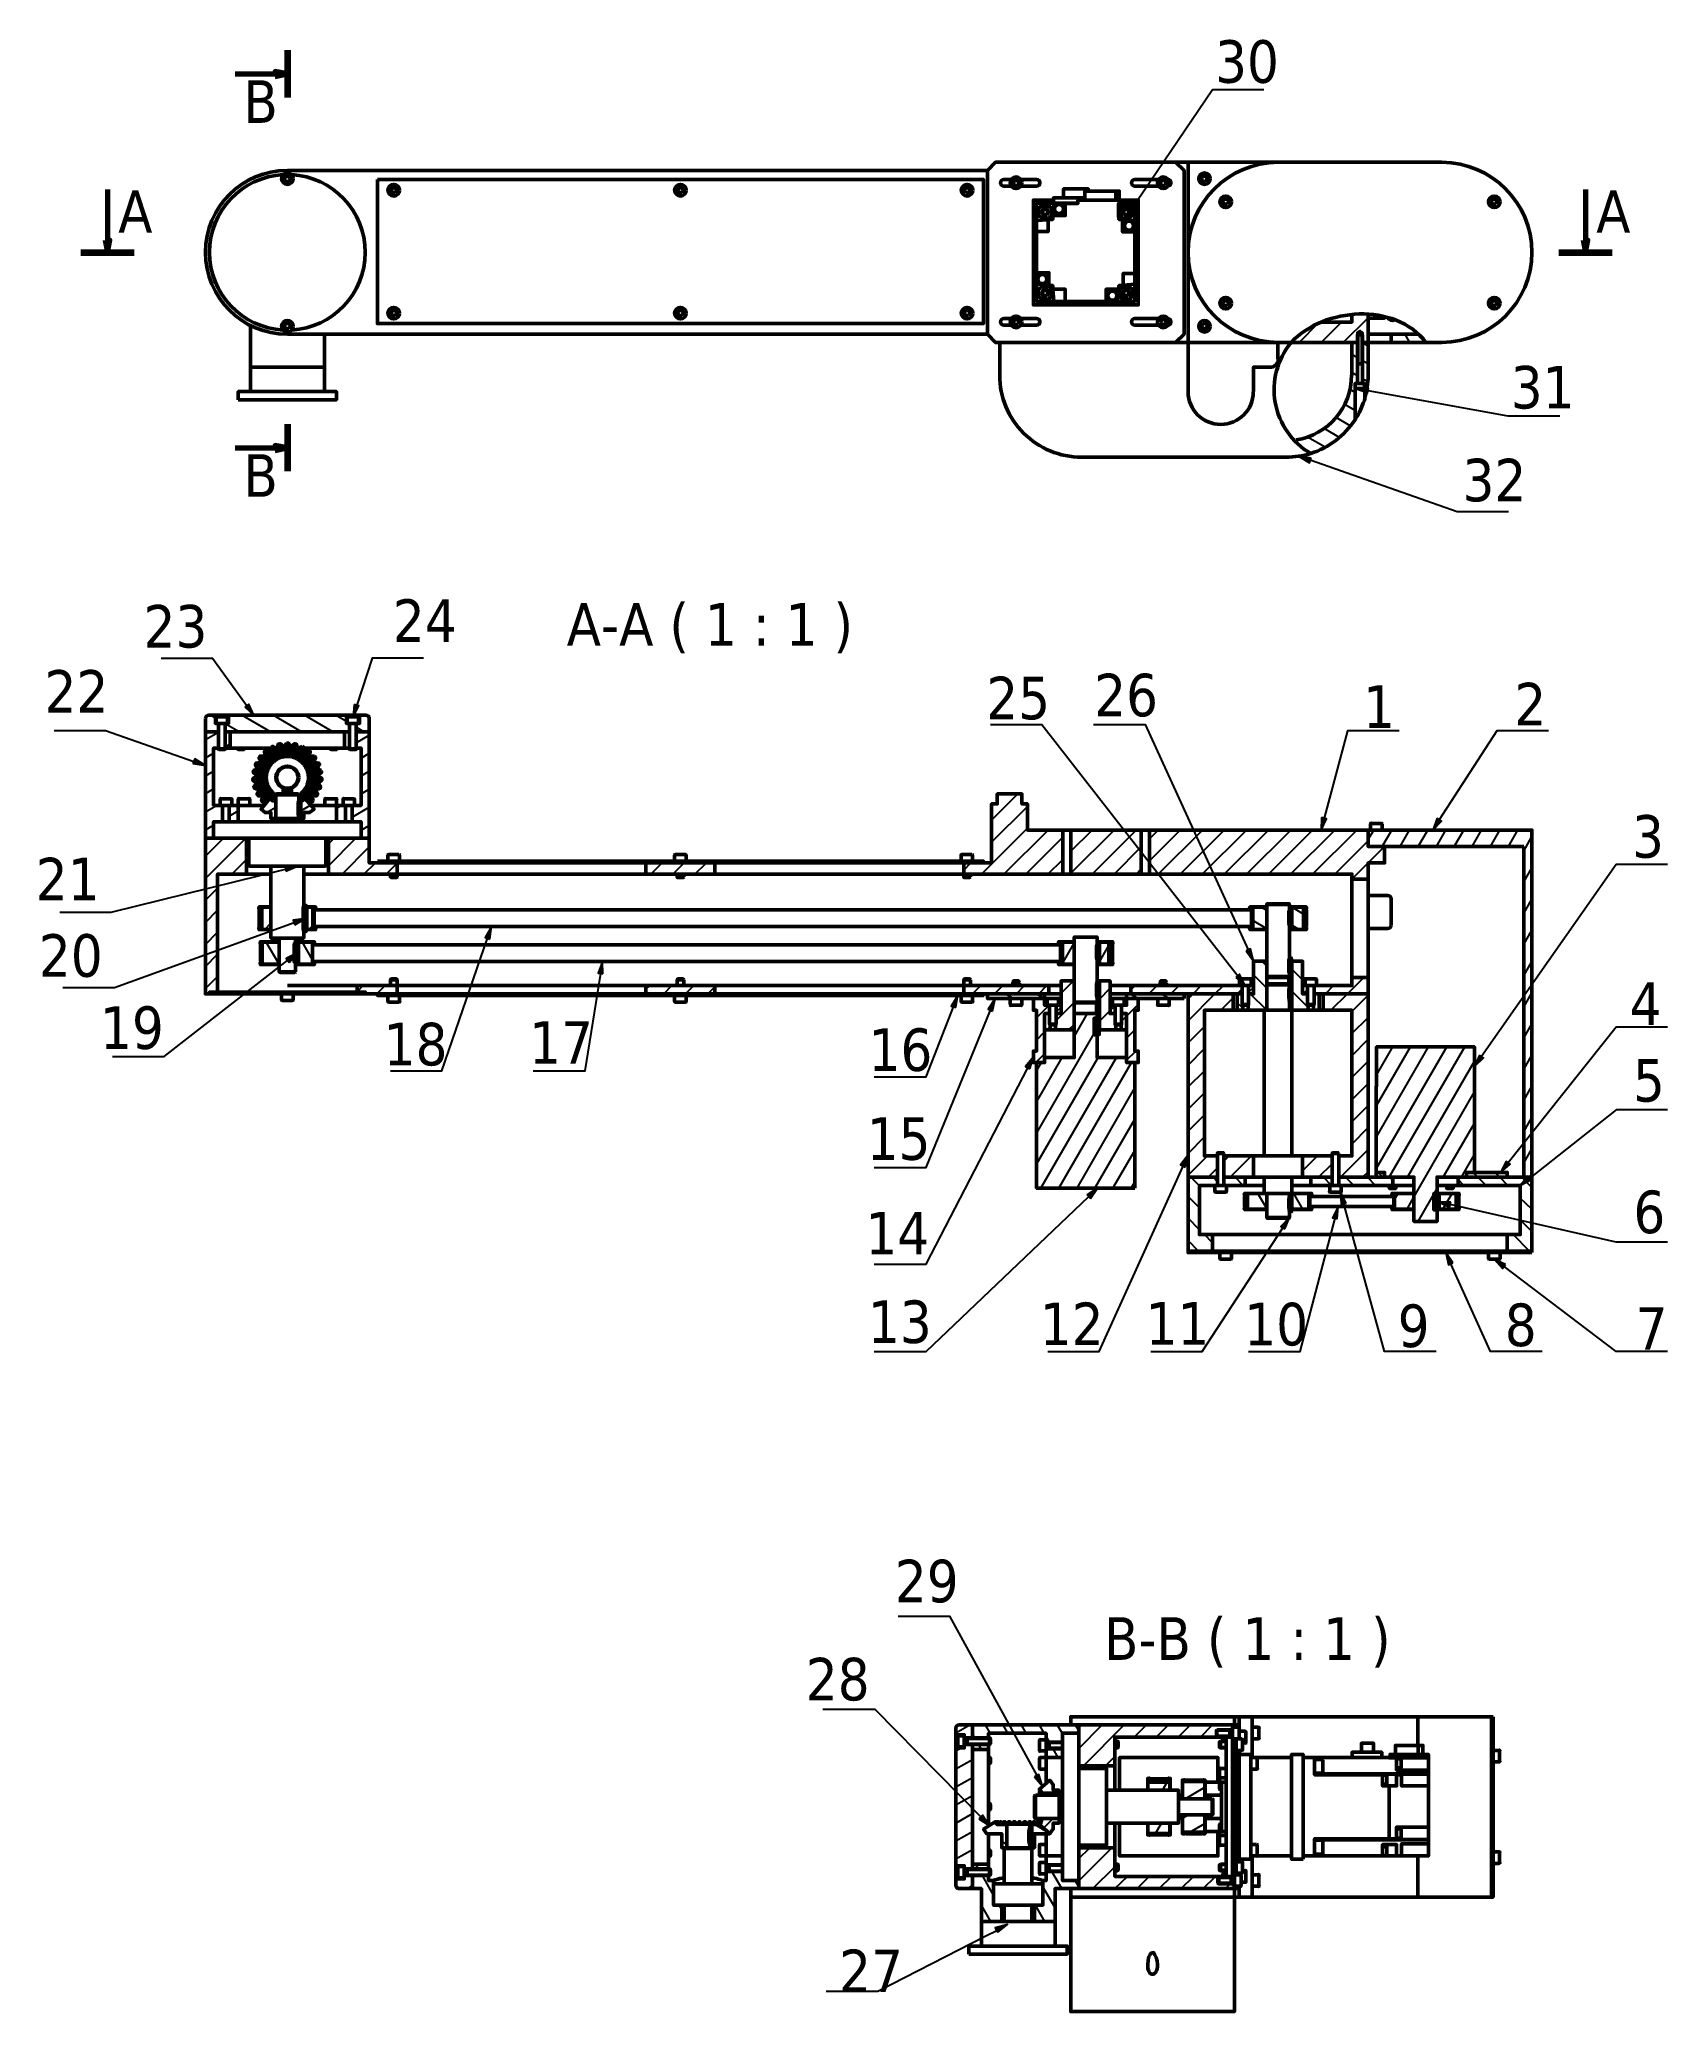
# Model space of a CAD drawing. Header units: millimetres. Extents: x 676 to 1421, y 838 to 1741.
import ezdxf

# ---------------------------------------------------------------- set-up
doc = ezdxf.new("R2010")
doc.units = ezdxf.units.MM
for name, color, linetype in [('PDF_Hatch (ISO)', 7, 'Continuous'), ('PDF_Section Line (ISO)', 7, 'Continuous'), ('PDF_Sketch Geometry (ISO)', 7, 'Continuous'), ('PDF_Symbol (ISO)', 7, 'Continuous'), ('PDF_Text', 7, 'Continuous'), ('PDF_Visible (ISO)', 7, 'Continuous'), ('PDF_Visible Narrow (ISO)', 7, 'Continuous')]:
    doc.layers.add(name, color=color, linetype=linetype)
doc.styles.add('PDF Tahoma', font='tahoma.ttf')

msp = doc.modelspace()

# ---------------------------------------------------------------- texts
at = {"layer": 'PDF_Text', "attachment_point": 4, "style": 'PDF Tahoma'}
for s, insert, char_height in [('30', (1214.26, 1731), 19.475), ('B', (769.29, 1712.83), 19.48), ('A', (711.93, 1662.53), 19.48), ('A', (1388.78, 1662.53), 19.48), ('31', (1349.65, 1581.89), 19.475), ('B', (769.29, 1541.67), 19.48), ('32', (1327.57, 1539.39), 19.475), ('23', (723.55, 1472.46), 19.475), ('24', (837.72, 1475.25), 19.475), ('A-A ( 1 : 1 )', (917.32, 1471.72), 19.48), ('22', (678.21, 1442.84), 19.475), ('25', (1109.47, 1439.62), 19.475), ('26', (1158.9, 1440.98), 19.475), ('1', (1282.05, 1435.87), 19.48), ('2', (1351.28, 1437.01), 19.48), ('3', (1405.2, 1376.25), 19.48), ('21', (674.18, 1356.91), 19.475), ('20', (675.61, 1321.75), 19.475), ('4', (1404.14, 1299.85), 19.48), ('19', (703.6, 1288.71), 19.475), ('18', (833.49, 1281.17), 19.475), ('17', (900.14, 1282.11), 19.475), ('16', (1055.57, 1278.63), 19.475), ('5', (1405.63, 1264.61), 19.48), ('15', (1054.71, 1237.92), 19.475), ('6', (1405.84, 1204.37), 19.48), ('14', (1054.13, 1194.79), 19.475), ('13', (1055.28, 1154.07), 19.475), ('12', (1133.95, 1153.3), 19.475), ('11', (1182.45, 1153.49), 19.475), ('10', (1227.62, 1152.99), 19.475), ('9', (1297.87, 1152.23), 19.48), ('8', (1346.93, 1152.66), 19.48), ('7', (1406.84, 1151.17), 19.48), ('29', (1067.61, 1035.38), 19.475), ('B-B ( 1 : 1 )', (1163.39, 1007.45), 19.48), ('28', (1026.84, 990.46), 19.475), ('27', (1042.1, 857.08), 19.475)]:
    msp.add_mtext(s, dxfattribs=dict(at, insert=insert, char_height=char_height))

# ---------------------------------------------------------------- hatches: boundary and pattern name
at = {"layer": 'PDF_Section Line (ISO)', "transparency": 33554559}
for points in [[(783.77, 1724.32), (783.77, 1724.32), (789.48, 1725.47), (783.77, 1726.61)], [(705.91, 1649.32), (705.91, 1649.32), (707.06, 1643.75), (708.06, 1649.32)], [(1382.77, 1649.32), (1382.77, 1649.32), (1383.91, 1643.75), (1384.91, 1649.32)], [(783.77, 1553.17), (783.77, 1553.17), (789.48, 1554.31), (783.77, 1555.45)]]:
    msp.add_hatch(color=256, dxfattribs=at).paths.add_polyline_path(points)
at = {"layer": 'PDF_Symbol (ISO)', "transparency": 33554559}
for points in [[(1177.48, 1667.61), (1177.48, 1667.61), (1175.34, 1662.32), (1179.34, 1666.32)], [(1284.48, 1581.61), (1284.48, 1581.61), (1278.77, 1581.47), (1284.05, 1579.47)], [(1258.19, 1549.61), (1258.19, 1549.61), (1252.48, 1550.47), (1257.48, 1547.47)], [(769.91, 1435.75), (769.91, 1435.75), (774.05, 1431.89), (771.77, 1437.04)], [(820.05, 1436.75), (820.05, 1436.75), (819.48, 1431.18), (822.19, 1436.18)], [(746.19, 1409.75), (746.19, 1409.75), (751.91, 1408.89), (747.05, 1411.89)], [(1263.05, 1385.04), (1263.05, 1385.04), (1262.77, 1379.32), (1265.34, 1384.47)], [(1315.91, 1384.75), (1315.91, 1384.75), (1313.91, 1379.32), (1317.91, 1383.47)], [(788.77, 1360.47), (788.77, 1360.47), (794.05, 1362.89), (788.34, 1362.61)], [(792.77, 1335.89), (792.77, 1335.89), (797.77, 1338.89), (792.05, 1338.04)], [(882.19, 1329.47), (882.19, 1329.47), (882.91, 1335.18), (880.05, 1330.18)], [(790.19, 1318.75), (790.19, 1318.75), (794.05, 1323.18), (788.91, 1320.61)], [(933.91, 1313.47), (933.91, 1313.47), (933.77, 1319.18), (931.77, 1313.89)], [(1228.48, 1324.04), (1228.48, 1324.04), (1231.91, 1319.32), (1230.48, 1325.04)], [(1223.77, 1311.89), (1223.77, 1311.89), (1228.05, 1308.18), (1225.48, 1313.32)], [(1095.48, 1298.04), (1095.48, 1298.04), (1096.48, 1303.61), (1093.34, 1298.75)], [(1112.34, 1296.47), (1112.34, 1296.47), (1113.48, 1302.18), (1110.34, 1297.32)], [(1129.48, 1270.04), (1129.48, 1270.04), (1131.05, 1275.47), (1127.48, 1271.04)], [(1335.34, 1276.32), (1335.34, 1276.32), (1333.05, 1271.04), (1337.19, 1275.04)], [(1200.62, 1225.04), (1200.62, 1225.04), (1201.91, 1230.61), (1198.48, 1226.04)], [(1347.62, 1227.75), (1347.62, 1227.75), (1344.91, 1222.61), (1349.34, 1226.32)], [(1357.77, 1221.04), (1357.77, 1221.04), (1354.05, 1216.61), (1359.19, 1219.32)], [(1157.19, 1210.75), (1157.19, 1210.75), (1160.48, 1215.47), (1155.62, 1212.32)], [(1274.34, 1208.47), (1274.34, 1208.47), (1271.62, 1213.61), (1272.05, 1207.89)], [(1246.19, 1196.75), (1246.19, 1196.75), (1248.34, 1202.04), (1244.34, 1197.9)], [(1270.19, 1201.32), (1270.19, 1201.32), (1270.62, 1207.04), (1268.05, 1201.9)], [(1322.19, 1209.04), (1322.19, 1209.04), (1316.48, 1209.18), (1321.62, 1206.75)], [(1323.19, 1181.18), (1323.19, 1181.18), (1319.91, 1185.9), (1321.19, 1180.32)], [(1347.19, 1180.47), (1347.19, 1180.47), (1342.05, 1182.9), (1345.91, 1178.61)], [(1131.56, 945.89), (1131.56, 945.89), (1135.27, 941.61), (1133.56, 947.04)], [(1106.13, 926.75), (1106.13, 926.75), (1110.84, 923.61), (1107.7, 928.32)], [(1114.79, 874.74), (1114.79, 874.74), (1119.22, 878.31), (1113.65, 876.74)]]:
    msp.add_hatch(color=256, dxfattribs=at).paths.add_polyline_path(points)

# ---------------------------------------------------------------- linework, layer by layer
at = {"layer": 'PDF_Hatch (ISO)', "lineweight": 25}
for points in [[(1252.77, 1602.47), (1261.48, 1611.32)], [(1262.91, 1602.47), (1272.19, 1611.89)], [(1272.91, 1602.47), (1284.34, 1613.89)], [(1284.34, 1600.89), (1281.77, 1602.47)], [(1283.05, 1602.47), (1284.34, 1603.75)], [(1295.19, 1602.47), (1294.91, 1603.18)], [(1303.48, 1602.47), (1301.34, 1606.32)], [(1279.48, 1595.47), (1276.91, 1597.04)], [(1284.34, 1592.75), (1281.77, 1594.18)], [(1278.34, 1579.61), (1276.05, 1581.04)], [(1279.48, 1587.32), (1276.91, 1588.75)], [(1284.19, 1584.61), (1281.77, 1585.89)], [(1278.34, 1571.47), (1273.62, 1574.18)], [(1282.91, 1577.04), (1282.91, 1577.04)], [(1271.19, 1559.04), (1264.19, 1563.18)], [(1276.19, 1564.32), (1269.77, 1568.18)], [(1264.62, 1554.61), (1256.62, 1559.18)], [(756.48, 1430.61), (754.34, 1431.89)], [(767.34, 1424.32), (760.91, 1428.04)], [(781.62, 1424.32), (768.62, 1431.89)], [(795.91, 1424.32), (782.91, 1431.89)], [(810.19, 1424.32), (797.19, 1431.89)], [(816.48, 1429.04), (811.48, 1431.89)], [(824.48, 1424.32), (820.91, 1426.47)], [(753.05, 1424.32), (751.91, 1425.04)], [(751.91, 1420.75), (757.91, 1424.18)], [(760.91, 1417.61), (763.19, 1418.89)], [(816.77, 1416.89), (817.91, 1417.61)], [(820.91, 1419.32), (826.91, 1422.75)], [(751.91, 1412.47), (755.62, 1414.61)], [(823.19, 1412.32), (826.91, 1414.47)], [(751.91, 1404.18), (755.62, 1406.32)], [(823.19, 1404.18), (826.91, 1406.32)], [(751.91, 1396.04), (755.62, 1398.18)], [(751.91, 1387.75), (756.91, 1390.61)], [(795.62, 1388.18), (800.05, 1390.75)], [(811.91, 1389.32), (814.05, 1390.61)], [(823.19, 1395.89), (826.91, 1398.04)], [(1111.91, 1383.89), (1123.91, 1395.89)], [(751.91, 1379.47), (755.62, 1381.61)], [(758.19, 1383.18), (759.77, 1384.04)], [(762.77, 1385.75), (766.91, 1388.18)], [(779.91, 1387.32), (784.19, 1389.89)], [(815.34, 1383.18), (816.05, 1383.47)], [(819.05, 1385.18), (826.91, 1389.75)], [(823.19, 1379.32), (826.91, 1381.47)], [(1111.91, 1373.75), (1128.34, 1390.18)], [(751.91, 1357.18), (770.34, 1375.61)], [(751.91, 1367.32), (760.19, 1375.61)], [(808.19, 1363.04), (820.77, 1375.61)], [(808.19, 1373.04), (810.77, 1375.61)], [(1107.34, 1359.18), (1128.34, 1380.18)], [(1117.48, 1359.18), (1137.77, 1379.32)], [(1127.62, 1359.18), (1144.48, 1376.04)], [(1148.19, 1359.61), (1168.05, 1379.32)], [(1148.19, 1369.75), (1157.91, 1379.32)], [(1157.91, 1359.18), (1178.19, 1379.32)], [(1184.19, 1365.32), (1198.34, 1379.32)], [(1184.19, 1375.32), (1188.19, 1379.32)], [(1188.19, 1359.18), (1208.48, 1379.32)], [(1198.34, 1359.18), (1218.48, 1379.32)], [(1208.34, 1359.18), (1228.62, 1379.32)], [(1218.48, 1359.18), (1238.77, 1379.32)], [(1228.62, 1359.18), (1248.91, 1379.32)], [(1238.77, 1359.18), (1258.91, 1379.32)], [(1248.77, 1359.18), (1269.05, 1379.32)], [(1258.91, 1359.18), (1279.19, 1379.32)], [(1269.05, 1359.18), (1284.34, 1374.47)], [(1284.34, 1375.04), (1286.91, 1379.32)], [(1290.77, 1371.89), (1295.19, 1379.32)], [(1299.05, 1371.89), (1303.34, 1379.32)], [(1307.34, 1371.89), (1311.62, 1379.32)], [(1315.62, 1371.89), (1319.91, 1379.32)], [(1323.77, 1371.89), (1328.19, 1379.32)], [(1332.05, 1371.89), (1336.34, 1379.32)], [(1340.34, 1371.89), (1344.62, 1379.32)], [(1348.62, 1371.89), (1352.91, 1379.32)], [(1355.62, 1369.75), (1359.34, 1376.32)], [(763.91, 1359.18), (770.62, 1365.89)], [(814.48, 1359.18), (826.91, 1371.61)], [(824.48, 1359.18), (829.77, 1364.32)], [(834.62, 1359.18), (839.62, 1364.18)], [(842.62, 1364.32), (841.34, 1365.18)], [(856.91, 1364.32), (855.62, 1365.18)], [(871.19, 1364.32), (869.91, 1365.18)], [(885.48, 1364.32), (884.19, 1365.18)], [(899.77, 1364.32), (898.48, 1365.18)], [(914.05, 1364.32), (912.77, 1365.18)], [(928.34, 1364.32), (927.05, 1365.18)], [(942.62, 1364.32), (941.34, 1365.18)], [(956.91, 1364.32), (955.62, 1365.18)], [(955.91, 1359.18), (961.05, 1364.32)], [(965.91, 1359.18), (971.19, 1364.32), (969.91, 1365.18)], [(976.05, 1359.18), (981.34, 1364.32)], [(985.48, 1364.32), (984.19, 1365.18)], [(999.77, 1364.32), (998.48, 1365.18)], [(1014.05, 1364.32), (1012.77, 1365.18)], [(1028.34, 1364.32), (1027.05, 1365.18)], [(1042.62, 1364.32), (1041.34, 1365.18)], [(1056.91, 1364.32), (1055.62, 1365.18)], [(1071.19, 1364.32), (1069.91, 1365.18)], [(1085.48, 1364.32), (1084.19, 1365.18)], [(1099.77, 1364.32), (1098.48, 1365.18)], [(1099.19, 1361.04), (1102.48, 1364.32)], [(1137.62, 1359.18), (1144.48, 1365.89)], [(1168.05, 1359.18), (1180.48, 1371.61)], [(1276.91, 1356.89), (1291.91, 1371.89)], [(1178.05, 1359.18), (1180.48, 1361.61)], [(1355.62, 1355.47), (1359.34, 1362.04)], [(751.91, 1347.18), (757.48, 1352.75)], [(1355.62, 1341.18), (1359.34, 1347.75)], [(751.91, 1337.04), (757.48, 1342.61)], [(776.48, 1335.89), (777.19, 1336.32)], [(777.77, 1342.61), (779.05, 1344.04)], [(779.05, 1333.89), (781.91, 1336.75)], [(798.34, 1343.04), (799.34, 1344.04)], [(1237.91, 1334.18), (1231.48, 1337.89)], [(1237.91, 1342.47), (1235.05, 1344.04)], [(1254.77, 1340.89), (1249.48, 1344.04)], [(1255.34, 1340.18), (1256.05, 1340.61)], [(751.91, 1326.89), (757.48, 1332.61)], [(785.62, 1317.89), (779.77, 1328.04)], [(800.91, 1319.89), (796.34, 1328.04)], [(799.34, 1333.89), (801.05, 1335.75)], [(1144.19, 1317.89), (1149.77, 1327.61)], [(1166.05, 1327.32), (1166.48, 1328.04)], [(1252.62, 1333.89), (1249.48, 1335.75)], [(1355.62, 1326.89), (1359.34, 1333.47)], [(751.91, 1316.89), (757.48, 1322.47)], [(777.91, 1322.47), (777.05, 1323.32)], [(777.48, 1317.75), (777.05, 1318.47)], [(801.91, 1318.32), (801.77, 1318.47)], [(1161.34, 1319.04), (1165.62, 1326.47)], [(1167.34, 1322.61), (1166.62, 1323.32)], [(1237.91, 1317.04), (1235.62, 1319.32)], [(1355.62, 1312.61), (1359.34, 1319.18)], [(751.91, 1306.75), (757.48, 1312.32)], [(1143.77, 1304.61), (1149.48, 1310.32)], [(1237.91, 1307.04), (1231.91, 1313.04)], [(1254.34, 1310.75), (1249.48, 1315.61)], [(1267.34, 1296.89), (1274.91, 1304.32), (1282.34, 1311.89)], [(760.48, 1304.32), (760.05, 1305.18)], [(768.62, 1304.32), (768.19, 1305.18)], [(776.91, 1304.32), (776.48, 1305.18)], [(785.19, 1304.32), (784.77, 1305.18)], [(793.48, 1304.32), (793.05, 1305.18)], [(801.62, 1304.32), (801.19, 1305.18)], [(809.91, 1304.32), (809.48, 1305.18)], [(818.19, 1304.32), (817.77, 1305.18)], [(821.34, 1305.32), (824.05, 1308.18)], [(830.34, 1304.32), (834.19, 1308.18)], [(835.05, 1303.61), (834.62, 1304.32)], [(843.34, 1303.61), (842.91, 1304.32)], [(851.62, 1303.61), (851.19, 1304.32)], [(859.91, 1303.61), (859.48, 1304.32)], [(868.05, 1303.61), (867.62, 1304.32)], [(876.34, 1303.61), (875.91, 1304.32)], [(884.62, 1303.61), (884.19, 1304.32)], [(892.91, 1303.61), (892.48, 1304.32)], [(901.05, 1303.61), (900.62, 1304.32)], [(909.34, 1303.61), (908.91, 1304.32)], [(917.62, 1303.61), (917.19, 1304.32)], [(925.77, 1303.61), (925.34, 1304.32)], [(934.05, 1303.61), (933.62, 1304.32)], [(942.34, 1303.61), (941.91, 1304.32)], [(950.62, 1303.61), (950.19, 1304.32)], [(953.62, 1306.47), (955.34, 1308.18)], [(958.77, 1303.61), (958.34, 1304.32)], [(961.77, 1304.32), (965.48, 1308.18)], [(967.05, 1303.61), (966.62, 1304.32)], [(971.77, 1304.32), (975.62, 1308.18)], [(975.34, 1303.61), (974.91, 1304.32)], [(981.91, 1304.32), (985.19, 1307.61)], [(983.62, 1303.61), (983.19, 1304.32)], [(991.77, 1303.61), (991.34, 1304.32)], [(1000.05, 1303.61), (999.62, 1304.32)], [(1008.34, 1303.61), (1007.91, 1304.32)], [(1016.62, 1303.61), (1016.19, 1304.32)], [(1024.77, 1303.61), (1024.34, 1304.32)], [(1033.05, 1303.61), (1032.62, 1304.32)], [(1041.34, 1303.61), (1040.91, 1304.32)], [(1049.62, 1303.61), (1049.05, 1304.32)], [(1057.77, 1303.61), (1057.34, 1304.32)], [(1066.05, 1303.61), (1065.62, 1304.32)], [(1074.34, 1303.61), (1073.91, 1304.32)], [(1082.48, 1303.61), (1082.05, 1304.32)], [(1090.77, 1303.61), (1090.34, 1304.32)], [(1099.05, 1303.61), (1098.62, 1304.32)], [(1103.19, 1304.32), (1106.91, 1308.18)], [(1107.34, 1303.61), (1106.91, 1304.32)], [(1113.19, 1304.32), (1117.05, 1308.18)], [(1121.91, 1302.18), (1117.91, 1304.32)], [(1123.34, 1304.32), (1127.05, 1308.18)], [(1131.05, 1301.89), (1131.19, 1302.18)], [(1136.19, 1302.18), (1132.19, 1304.32)], [(1133.48, 1304.32), (1137.19, 1308.18)], [(1141.48, 1292.18), (1149.77, 1300.47)], [(1161.34, 1301.89), (1166.19, 1306.89)], [(1179.05, 1302.18), (1175.05, 1304.32)], [(1175.62, 1306.18), (1177.62, 1308.18)], [(1183.91, 1304.32), (1187.77, 1308.18)], [(1193.34, 1302.18), (1189.34, 1304.32)], [(1194.05, 1304.32), (1197.77, 1308.18)], [(1201.91, 1292.04), (1214.19, 1304.32), (1218.05, 1308.18)], [(1201.91, 1302.04), (1204.19, 1304.32), (1207.91, 1308.18)], [(1216.91, 1296.89), (1222.48, 1302.47)], [(1224.34, 1304.32), (1226.62, 1306.61)], [(1226.91, 1297.75), (1224.34, 1300.32)], [(1229.62, 1305.18), (1231.91, 1307.32)], [(1237.91, 1296.89), (1230.34, 1304.32)], [(1256.91, 1298.04), (1249.48, 1305.61)], [(1254.62, 1304.32), (1256.62, 1306.32)], [(1261.91, 1303.18), (1260.62, 1304.32)], [(1263.77, 1303.32), (1264.77, 1304.32), (1268.48, 1308.18)], [(1276.91, 1296.32), (1284.34, 1303.75)], [(1355.62, 1298.32), (1359.34, 1304.89)], [(1132.48, 1293.32), (1138.34, 1299.18)], [(1141.48, 1296.18), (1143.77, 1298.32)], [(1149.77, 1284.75), (1155.91, 1295.32)], [(1161.34, 1291.89), (1166.19, 1296.75), (1168.48, 1299.04)], [(1171.48, 1291.89), (1173.77, 1294.18), (1179.05, 1299.47)], [(1276.91, 1286.18), (1284.34, 1293.61)], [(1132.48, 1283.18), (1136.19, 1287.04)], [(1132.48, 1240.47), (1158.91, 1286.18)], [(1137.19, 1287.89), (1138.77, 1289.47)], [(1147.19, 1287.89), (1149.77, 1290.32)], [(1167.48, 1287.89), (1168.77, 1289.18)], [(1173.77, 1284.04), (1177.48, 1287.89)], [(1201.91, 1281.89), (1209.34, 1289.47)], [(1276.91, 1276.04), (1284.34, 1283.61)], [(1355.62, 1284.04), (1359.34, 1290.61)], [(1132.19, 1272.89), (1136.19, 1276.89)], [(1132.48, 1254.75), (1144.19, 1275.18)], [(1132.48, 1226.32), (1160.77, 1275.18)], [(1134.48, 1215.47), (1169.05, 1275.18)], [(1173.77, 1274.04), (1177.91, 1278.18)], [(1201.91, 1271.75), (1209.34, 1279.32)], [(1276.91, 1266.04), (1284.34, 1273.47)], [(1288.05, 1252.89), (1303.77, 1280.04)], [(1288.05, 1238.61), (1312.05, 1280.04)], [(1288.05, 1224.32), (1320.34, 1280.04)], [(1288.19, 1267.18), (1295.62, 1280.04)], [(1294.05, 1220.47), (1328.62, 1280.04)], [(1302.34, 1220.47), (1333.05, 1273.61)], [(1355.62, 1269.75), (1359.34, 1276.32)], [(1132.48, 1269.04), (1134.77, 1272.89)], [(1142.77, 1215.47), (1175.91, 1272.89)], [(1201.91, 1261.75), (1209.34, 1269.18)], [(1151.05, 1215.47), (1177.48, 1261.32)], [(1201.91, 1251.61), (1209.34, 1259.04)], [(1276.91, 1255.89), (1284.34, 1263.32)], [(1302.19, 1205.75), (1305.34, 1211.32), (1333.05, 1259.47)], [(1355.62, 1255.47), (1359.34, 1262.04)], [(1159.19, 1215.47), (1177.48, 1247.04)], [(1201.91, 1241.47), (1209.34, 1249.04)], [(1276.91, 1245.75), (1284.34, 1253.32)], [(1355.62, 1241.18), (1359.34, 1247.75)], [(1201.91, 1231.32), (1209.34, 1238.89)], [(1276.91, 1235.61), (1284.34, 1243.18)], [(1318.77, 1220.47), (1333.05, 1245.18)], [(1167.48, 1215.47), (1177.48, 1232.61)], [(1201.91, 1221.32), (1210.77, 1230.18)], [(1218.34, 1227.75), (1220.77, 1230.18)], [(1221.19, 1220.47), (1230.91, 1230.18)], [(1254.34, 1223.32), (1261.19, 1230.18)], [(1270.91, 1229.61), (1271.34, 1230.18)], [(1271.62, 1220.47), (1284.34, 1233.04)], [(1327.05, 1220.47), (1333.05, 1230.89)], [(1355.62, 1226.89), (1359.34, 1233.47)], [(1207.05, 1216.47), (1203.19, 1220.47)], [(1211.05, 1220.47), (1215.34, 1224.75)], [(1215.34, 1218.32), (1213.34, 1220.47)], [(1227.19, 1216.61), (1223.48, 1220.47)], [(1231.34, 1220.47), (1231.91, 1221.04)], [(1261.62, 1220.47), (1267.91, 1226.61)], [(1267.62, 1216.61), (1263.91, 1220.47)], [(1277.77, 1216.61), (1273.91, 1220.47)], [(1281.77, 1220.47), (1284.34, 1222.89)], [(1287.77, 1216.61), (1284.05, 1220.47)], [(1291.05, 1220.47), (1288.91, 1222.61)], [(1295.62, 1218.89), (1294.19, 1220.47)], [(1328.19, 1216.61), (1325.62, 1219.32)], [(1338.34, 1216.61), (1334.62, 1220.47), (1332.34, 1222.61)], [(1348.34, 1216.61), (1344.62, 1220.47), (1342.34, 1222.61)], [(1359.34, 1215.75), (1354.77, 1220.47)], [(1175.77, 1215.47), (1177.48, 1218.32)], [(1207.05, 1206.47), (1201.91, 1211.61)], [(1237.91, 1206.04), (1233.91, 1212.89)], [(1254.48, 1205.75), (1250.34, 1212.89)], [(1296.48, 1210.32), (1298.05, 1212.89)], [(1307.19, 1200.18), (1315.91, 1215.18)], [(1318.62, 1205.75), (1322.77, 1212.89)], [(1359.34, 1205.75), (1354.05, 1210.89)], [(1207.05, 1196.32), (1201.91, 1201.61)], [(1228.62, 1209.04), (1227.77, 1209.75)], [(1229.77, 1205.75), (1229.05, 1207.04)], [(1315.34, 1200.18), (1315.91, 1200.89)], [(1325.91, 1208.9), (1325.19, 1209.61)], [(1359.34, 1195.61), (1354.05, 1200.89)], [(1213.05, 1190.32), (1209.34, 1194.18)], [(1358.19, 1186.61), (1350.77, 1194.18)], [(1206.62, 1186.61), (1201.91, 1191.47)], [(1202.34, 1185.9), (1203.62, 1186.61)], [(1216.62, 1185.9), (1217.91, 1186.61)], [(1230.91, 1185.9), (1232.19, 1186.61)], [(1245.19, 1185.9), (1246.48, 1186.61)], [(1259.48, 1185.9), (1260.77, 1186.61)], [(1273.77, 1185.9), (1275.05, 1186.61)], [(1288.05, 1185.9), (1289.34, 1186.61)], [(1302.34, 1185.9), (1303.62, 1186.61)], [(1316.62, 1185.9), (1317.91, 1186.61)], [(1330.91, 1185.9), (1332.19, 1186.61)], [(1345.19, 1185.9), (1346.48, 1186.61)], [(1095.56, 966.04), (1101.99, 969.75)], [(1111.27, 965.89), (1109.13, 969.75)], [(1119.41, 965.89), (1117.27, 969.75)], [(1127.7, 965.89), (1125.56, 969.75)], [(1135.99, 965.89), (1133.84, 969.75)], [(1144.41, 965.75), (1141.99, 969.75)], [(1151.84, 967.04), (1150.27, 969.75)], [(1151.84, 958.89), (1162.56, 969.75)], [(1151.84, 969.04), (1152.56, 969.75)], [(1153.99, 950.89), (1172.7, 969.75)], [(1177.13, 964.04), (1182.84, 969.75)], [(1187.27, 964.04), (1192.99, 969.75)], [(1197.41, 964.04), (1202.99, 969.75)], [(1207.56, 964.04), (1213.13, 969.75)], [(1220.99, 967.46), (1223.13, 969.61)], [(1095.56, 957.75), (1097.99, 959.18)], [(1099.41, 959.89), (1100.56, 960.75)], [(1104.27, 963.75), (1103.13, 965.75)], [(1107.27, 958.46), (1105.99, 960.75)], [(1138.41, 961.75), (1136.84, 964.46)], [(1142.41, 954.75), (1140.13, 958.75)], [(1217.56, 964.04), (1217.99, 964.46)], [(1095.56, 949.61), (1103.13, 953.89)], [(1164.13, 950.89), (1168.41, 955.18)], [(1223.13, 953.46), (1222.27, 954.18)], [(1095.56, 941.32), (1103.13, 945.61)], [(1141.56, 938.46), (1142.7, 939.75)], [(1183.41, 942.61), (1184.27, 943.89)], [(1190.13, 939.75), (1192.27, 943.46)], [(1191.84, 944.32), (1190.99, 945.04)], [(1192.84, 944.46), (1193.27, 945.18)], [(1199.41, 943.46), (1200.13, 943.89)], [(1200.56, 935.89), (1209.56, 941.18)], [(1206.56, 943.75), (1206.13, 944.46)], [(1223.13, 943.32), (1222.27, 944.04)], [(1095.56, 933.04), (1103.13, 937.32)], [(1223.13, 933.32), (1222.27, 934.04)], [(1095.56, 924.75), (1103.13, 929.18)], [(1095.56, 916.61), (1103.13, 920.89)], [(1118.84, 923.18), (1117.41, 924.04)], [(1137.7, 920.46), (1131.7, 924.04)], [(1135.7, 922.46), (1140.13, 926.89)], [(1186.99, 920.04), (1189.7, 924.75)], [(1199.41, 927.04), (1201.99, 928.46)], [(1202.7, 920.61), (1209.56, 924.61)], [(1223.13, 923.18), (1222.27, 923.89)], [(1095.56, 908.32), (1103.13, 912.61)], [(1110.27, 919.89), (1109.27, 920.46)], [(1118.84, 914.89), (1116.56, 916.18)], [(1131.56, 915.75), (1130.41, 916.46)], [(1151.84, 898.32), (1166.99, 913.46)], [(1151.84, 908.46), (1156.84, 913.46)], [(1186.56, 919.32), (1185.84, 920.04)], [(1203.84, 919.89), (1203.41, 920.61)], [(1223.13, 913.04), (1222.27, 913.75)], [(1101.84, 903.75), (1103.13, 904.32)], [(1105.99, 903.75), (1104.56, 905.89)], [(1137.84, 905.61), (1136.84, 907.32)], [(1144.41, 908.61), (1143.7, 909.75)], [(1158.27, 894.75), (1168.41, 904.75)], [(1223.13, 902.89), (1222.27, 903.75)], [(1100.56, 894.75), (1103.13, 896.18)], [(1112.84, 891.75), (1107.7, 900.75)], [(1140.99, 885.89), (1135.41, 895.61)], [(1144.13, 894.75), (1139.56, 902.61)], [(1151.84, 895.61), (1150.13, 898.46)], [(1168.41, 894.75), (1174.13, 900.32)], [(1178.56, 894.75), (1184.13, 900.32)], [(1188.7, 894.75), (1194.27, 900.32)], [(1198.7, 894.75), (1204.41, 900.32)], [(1208.84, 894.75), (1214.41, 900.32)], [(1218.99, 894.75), (1221.13, 896.89)], [(1111.56, 879.75), (1107.27, 887.18)], [(1116.56, 885.18), (1115.41, 887.18)], [(1136.27, 879.75), (1131.99, 887.18)]]:
    msp.add_lwpolyline(points, dxfattribs=at)
at = {"layer": 'PDF_Section Line (ISO)', "lineweight": 120}
for points in [[(789.48, 1736.32), (789.48, 1714.75)], [(694.77, 1643.75), (719.2, 1643.75)], [(1371.62, 1643.75), (1396.05, 1643.75)], [(789.48, 1565.17), (789.48, 1543.59)]]:
    msp.add_lwpolyline(points, dxfattribs=at)
at = {"layer": 'PDF_Section Line (ISO)', "lineweight": 70}
for points in [[(765.5, 1725.47), (783.77, 1725.47), (789.48, 1725.47)], [(707.06, 1672.62), (707.06, 1649.32), (707.06, 1643.75)], [(1383.91, 1672.62), (1383.91, 1649.32), (1383.91, 1643.75)], [(765.5, 1554.31), (783.77, 1554.31), (789.48, 1554.31)]]:
    msp.add_lwpolyline(points, dxfattribs=at)
for points in [[(783.77, 1724.32), (789.48, 1725.47), (783.77, 1726.61)], [(705.91, 1649.32), (707.06, 1643.75), (708.06, 1649.32)], [(1382.77, 1649.32), (1383.91, 1643.75), (1384.91, 1649.32)], [(783.77, 1553.17), (789.48, 1554.31), (783.77, 1555.45)]]:
    msp.add_lwpolyline(points, close=True, dxfattribs=at)
at = {"layer": 'PDF_Sketch Geometry (ISO)', "lineweight": 25}
msp.add_lwpolyline([(1112.84, 887.18), (1112.84, 896.89), (1135.41, 896.89), (1135.41, 887.18)], close=True, dxfattribs=at)
at = {"layer": 'PDF_Symbol (ISO)', "lineweight": 25}
for points in [[(1236.62, 1718.18), (1213.05, 1718.18), (1178.48, 1667.04), (1175.34, 1662.32)], [(1372.19, 1568.89), (1348.48, 1568.89), (1284.34, 1580.47), (1278.77, 1581.47)], [(1348.62, 1525.04), (1325.05, 1525.04), (1257.77, 1548.61), (1252.48, 1550.47)], [(731.62, 1458.04), (755.19, 1458.04), (770.77, 1436.47), (774.05, 1431.89)], [(851.77, 1458.04), (828.19, 1458.04), (821.19, 1436.47), (819.48, 1431.18)], [(1111.34, 1427.61), (1134.91, 1427.61), (1224.62, 1312.61), (1228.05, 1308.18)], [(1158.62, 1427.61), (1182.19, 1427.61), (1229.48, 1324.47), (1231.91, 1319.32)], [(682.62, 1424.89), (706.19, 1424.89), (746.62, 1410.75), (751.91, 1408.89)], [(1298.62, 1424.75), (1274.91, 1424.75), (1264.19, 1384.75), (1262.77, 1379.32)], [(1366.91, 1424.75), (1343.34, 1424.75), (1316.91, 1384.04), (1313.91, 1379.32)], [(1421.48, 1363.61), (1397.91, 1363.61), (1336.34, 1275.75), (1333.05, 1271.04)], [(685.19, 1341.75), (708.77, 1341.75), (788.48, 1361.47), (794.05, 1362.89)], [(686.62, 1307.32), (710.19, 1307.32), (792.48, 1337.04), (797.77, 1338.89)], [(836.62, 1269.18), (860.19, 1269.18), (881.05, 1329.89), (882.91, 1335.18)], [(709.34, 1275.75), (733.05, 1275.75), (789.62, 1319.75), (794.05, 1323.18)], [(902.05, 1269.18), (925.77, 1269.18), (932.91, 1313.61), (933.77, 1319.18)], [(1058.19, 1266.32), (1081.91, 1266.32), (1094.48, 1298.47), (1096.48, 1303.61)], [(1058.19, 1224.89), (1081.91, 1224.89), (1111.34, 1296.89), (1113.48, 1302.18)], [(1421.48, 1289.18), (1397.91, 1289.18), (1348.48, 1227.04), (1344.91, 1222.61)], [(1058.19, 1180.61), (1081.91, 1180.61), (1128.48, 1270.47), (1131.05, 1275.47)], [(1421.48, 1251.32), (1397.91, 1251.32), (1358.48, 1220.18), (1354.05, 1216.61)], [(1137.62, 1140.61), (1161.19, 1140.61), (1199.62, 1225.47), (1201.91, 1230.61)], [(1058.19, 1140.61), (1081.91, 1140.61), (1156.48, 1211.61), (1160.48, 1215.47)], [(1315.48, 1140.61), (1291.91, 1140.61), (1273.19, 1208.18), (1271.62, 1213.61)], [(1184.77, 1140.61), (1208.34, 1140.61), (1245.34, 1197.32), (1248.34, 1202.04)], [(1229.62, 1140.61), (1253.19, 1140.61), (1269.19, 1201.61), (1270.62, 1207.04)], [(1421.48, 1190.75), (1397.91, 1190.75), (1321.91, 1207.89), (1316.48, 1209.18)], [(1364.05, 1140.61), (1340.34, 1140.61), (1322.19, 1180.75), (1319.91, 1185.9)], [(1421.48, 1140.61), (1397.91, 1140.61), (1346.62, 1179.47), (1342.05, 1182.9)], [(1069.13, 1019.46), (1092.7, 1019.46), (1132.56, 946.46), (1135.27, 941.61)], [(1034.7, 976.89), (1058.41, 976.89), (1106.99, 927.61), (1110.84, 923.61)], [(1036.1, 847.78), (1059.81, 847.78), (1109.24, 873.07), (1114.24, 875.64)]]:
    msp.add_lwpolyline(points, dxfattribs=at)
for points in [[(1177.48, 1667.61), (1175.34, 1662.32), (1179.34, 1666.32)], [(1284.48, 1581.61), (1278.77, 1581.47), (1284.05, 1579.47)], [(1258.19, 1549.61), (1252.48, 1550.47), (1257.48, 1547.47)], [(769.91, 1435.75), (774.05, 1431.89), (771.77, 1437.04)], [(820.05, 1436.75), (819.48, 1431.18), (822.19, 1436.18)], [(746.19, 1409.75), (751.91, 1408.89), (747.05, 1411.89)], [(1263.05, 1385.04), (1262.77, 1379.32), (1265.34, 1384.47)], [(1315.91, 1384.75), (1313.91, 1379.32), (1317.91, 1383.47)], [(788.77, 1360.47), (794.05, 1362.89), (788.34, 1362.61)], [(792.77, 1335.89), (797.77, 1338.89), (792.05, 1338.04)], [(882.19, 1329.47), (882.91, 1335.18), (880.05, 1330.18)], [(790.19, 1318.75), (794.05, 1323.18), (788.91, 1320.61)], [(933.91, 1313.47), (933.77, 1319.18), (931.77, 1313.89)], [(1228.48, 1324.04), (1231.91, 1319.32), (1230.48, 1325.04)], [(1223.77, 1311.89), (1228.05, 1308.18), (1225.48, 1313.32)], [(1095.48, 1298.04), (1096.48, 1303.61), (1093.34, 1298.75)], [(1112.34, 1296.47), (1113.48, 1302.18), (1110.34, 1297.32)], [(1129.48, 1270.04), (1131.05, 1275.47), (1127.48, 1271.04)], [(1335.34, 1276.32), (1333.05, 1271.04), (1337.19, 1275.04)], [(1200.62, 1225.04), (1201.91, 1230.61), (1198.48, 1226.04)], [(1347.62, 1227.75), (1344.91, 1222.61), (1349.34, 1226.32)], [(1357.77, 1221.04), (1354.05, 1216.61), (1359.19, 1219.32)], [(1157.19, 1210.75), (1160.48, 1215.47), (1155.62, 1212.32)], [(1274.34, 1208.47), (1271.62, 1213.61), (1272.05, 1207.89)], [(1246.19, 1196.75), (1248.34, 1202.04), (1244.34, 1197.9)], [(1270.19, 1201.32), (1270.62, 1207.04), (1268.05, 1201.9)], [(1322.19, 1209.04), (1316.48, 1209.18), (1321.62, 1206.75)], [(1323.19, 1181.18), (1319.91, 1185.9), (1321.19, 1180.32)], [(1347.19, 1180.47), (1342.05, 1182.9), (1345.91, 1178.61)], [(1131.56, 945.89), (1135.27, 941.61), (1133.56, 947.04)], [(1106.13, 926.75), (1110.84, 923.61), (1107.7, 928.32)], [(1114.75, 874.74), (1119.17, 878.31), (1113.6, 876.74)]]:
    msp.add_lwpolyline(points, close=True, dxfattribs=at)
at = {"layer": 'PDF_Visible (ISO)', "lineweight": 50}
for points in [[(787.52, 1679.42, 0.948339), (787.52, 1608.23, -0.948339)], [(791.29, 1608.23, 0.948339), (791.3, 1679.42, -0.948339)], [(817.12, 1431.18, 0.414217), (816.77, 1430.82, -0.414217)], [(817.91, 1428.11, 0.414239), (817.84, 1428.18, -0.414239)], [(820.98, 1428.18, 0.41425), (820.91, 1428.11, -0.41425)], [(822.05, 1430.82, 0.414228), (821.69, 1431.18, -0.414228)]]:
    msp.add_lwpolyline(points, format="xyb", close=True, dxfattribs=at)
for points in [[(1196.19, 1685.04), (1113.77, 1685.04), (1110.05, 1681.32), (789.48, 1681.32)], [(1110.05, 1681.32), (1110.05, 1606.32)], [(1318.05, 1685.04), (1243.05, 1685.04), (1201.91, 1685.04), (1201.91, 1643.75), (1201.91, 1602.47)], [(1117.48, 1677.18), (1120.91, 1677.18)], [(1120.91, 1674.18), (1117.48, 1674.18)], [(1125.34, 1677.18), (1132.48, 1677.18)], [(1132.48, 1674.18), (1125.34, 1674.18)], [(1156.19, 1671.89), (1156.19, 1672.89), (1144.91, 1672.89), (1144.91, 1668.75)], [(1168.77, 1667.75), (1168.77, 1671.89), (1154.62, 1671.89), (1154.62, 1667.75)], [(1168.77, 1671.89), (1170.34, 1671.89), (1170.34, 1667.75)], [(1177.48, 1677.18), (1188.48, 1677.18)], [(1188.48, 1674.18), (1177.48, 1674.18)], [(1140.19, 1667.75), (1131.05, 1667.75), (1131.05, 1619.75), (1179.05, 1619.75), (1179.05, 1667.75), (1172.77, 1667.75)], [(1177.48, 1653.18), (1171.91, 1653.18), (1171.91, 1658.75), (1170.19, 1658.89), (1170.05, 1660.61), (1170.05, 1666.18), (1172.77, 1666.18), (1172.77, 1667.75), (1151.48, 1667.75), (1151.48, 1666.18), (1145.62, 1666.18), (1145.62, 1660.61), (1139.91, 1660.61), (1139.91, 1658.89), (1137.77, 1658.75), (1137.77, 1653.32), (1132.48, 1653.32), (1132.48, 1634.47), (1138.19, 1634.47), (1138.19, 1628.75), (1139.91, 1628.61), (1139.91, 1626.89), (1145.62, 1626.89), (1145.62, 1621.32), (1164.34, 1621.32), (1164.34, 1626.89), (1170.05, 1626.89), (1170.19, 1628.61), (1172.19, 1628.75), (1177.48, 1629.18), (1177.48, 1634.18), (1177.48, 1653.18), (1177.48, 1658.47), (1171.91, 1658.75)], [(1172.77, 1666.32), (1177.48, 1666.32), (1177.48, 1658.47), (1177.48, 1634.18), (1177.48, 1629.18), (1177.48, 1621.32), (1169.62, 1621.32), (1145.34, 1621.32), (1140.34, 1621.32), (1132.48, 1621.32), (1132.48, 1629.18), (1132.48, 1653.32), (1132.48, 1658.47), (1132.48, 1653.32)], [(1137.77, 1658.75), (1132.48, 1658.47), (1132.48, 1666.32), (1140.19, 1666.32)], [(1151.48, 1666.32), (1140.34, 1666.32), (1140.34, 1666.18), (1139.91, 1660.61)], [(1154.62, 1668.75), (1140.19, 1668.75), (1140.19, 1666.32), (1140.34, 1666.32)], [(1140.34, 1666.18), (1145.62, 1666.18)], [(1132.48, 1658.47), (1132.48, 1658.47)], [(1138.19, 1628.75), (1132.48, 1629.18), (1132.48, 1634.47)], [(1172.19, 1628.75), (1172.19, 1634.18), (1177.48, 1634.18)], [(1177.48, 1634.18), (1177.48, 1634.18)], [(1139.91, 1626.89), (1140.34, 1621.32), (1145.62, 1621.32)], [(1170.05, 1626.89), (1169.62, 1621.32), (1164.34, 1621.32)], [(1145.34, 1621.32), (1145.34, 1621.32)], [(772.48, 1610.32), (772.48, 1591.32), (806.34, 1591.32), (806.34, 1606.32)], [(1117.48, 1613.47), (1120.91, 1613.47)], [(1120.91, 1610.47), (1117.48, 1610.47)], [(1125.34, 1613.47), (1132.48, 1613.47)], [(1132.48, 1610.47), (1125.34, 1610.47)], [(1177.48, 1613.47), (1188.48, 1613.47)], [(1188.48, 1610.47), (1177.48, 1610.47)], [(1279.48, 1602.47), (1249.05, 1602.47), (1250.48, 1604.04), (1252.19, 1605.47), (1253.91, 1606.89), (1255.62, 1608.04), (1257.48, 1609.18), (1259.34, 1610.32), (1261.34, 1611.18), (1263.34, 1612.04), (1265.34, 1612.89), (1267.34, 1613.47), (1269.48, 1614.04), (1271.62, 1614.61), (1273.77, 1614.89), (1275.91, 1615.18), (1278.05, 1615.47), (1280.19, 1615.61), (1282.48, 1615.61), (1284.62, 1615.47), (1286.77, 1615.32), (1288.91, 1615.04), (1291.05, 1614.61), (1293.19, 1614.04), (1295.19, 1613.47), (1297.19, 1612.75), (1299.19, 1611.89), (1301.19, 1610.89), (1303.05, 1609.75), (1304.77, 1608.61), (1306.48, 1607.18), (1308.05, 1605.75), (1309.48, 1604.18), (1310.77, 1602.47), (1318.05, 1602.47)], [(1262.91, 1611.89), (1276.91, 1611.89), (1276.91, 1615.32)], [(1279.48, 1607.04), (1281.77, 1607.04)], [(1281.48, 1606.18), (1281.48, 1607.04), (1280.62, 1607.61), (1279.62, 1607.04), (1279.62, 1606.18)], [(1279.62, 1607.04), (1281.48, 1607.04)], [(1284.34, 1615.47), (1284.34, 1602.47), (1281.77, 1602.47)], [(1284.34, 1613.75), (1291.91, 1613.75), (1291.91, 1614.32)], [(789.48, 1606.32), (1110.05, 1606.32), (1113.77, 1602.47), (1196.19, 1602.47), (1201.91, 1602.47), (1201.91, 1580.04)], [(1115.62, 1602.47), (1115.62, 1587.47)], [(1243.05, 1602.47), (1243.05, 1595.04)], [(1276.91, 1587.47), (1276.91, 1602.47), (1279.48, 1602.47), (1279.48, 1583.89), (1279.48, 1606.04), (1281.77, 1606.04), (1281.48, 1606.32), (1279.77, 1606.32), (1279.48, 1606.04)], [(1281.77, 1606.04), (1281.77, 1583.89), (1281.77, 1602.47), (1284.34, 1602.47), (1284.34, 1587.47)], [(1284.34, 1606.32), (1293.34, 1606.32), (1294.91, 1606.32)], [(1284.34, 1602.47), (1293.34, 1602.47), (1294.91, 1602.47)], [(1310.77, 1602.47), (1294.91, 1602.47), (1294.91, 1606.32), (1307.48, 1606.32)], [(772.48, 1580.04), (772.48, 1591.32), (806.34, 1591.32), (806.34, 1580.04)], [(1239.34, 1591.32), (1231.91, 1591.32), (1231.91, 1580.04)], [(1279.48, 1592.75), (1281.77, 1592.75)], [(1278.48, 1581.75), (1278.48, 1583.75)], [(1278.77, 1581.47), (1282.48, 1581.47)], [(1282.62, 1581.75), (1282.62, 1583.75)], [(1153.19, 1550.04), (1246.91, 1550.04)], [(751.91, 1430.32), (751.91, 1424.32), (757.91, 1424.32), (757.91, 1428.04), (757.91, 1416.47), (760.91, 1416.47), (760.62, 1416.18), (758.19, 1416.18), (757.91, 1416.47)], [(825.48, 1431.89), (822.48, 1431.89), (822.48, 1428.18), (822.05, 1428.18), (817.91, 1428.18), (816.77, 1428.18), (816.77, 1430.89), (816.77, 1428.18), (816.48, 1428.18), (816.48, 1431.89), (762.48, 1431.89), (762.48, 1428.18), (762.05, 1428.18), (757.91, 1428.18), (756.77, 1428.18), (756.48, 1428.18), (756.48, 1431.89), (753.48, 1431.89)], [(756.48, 1431.89), (762.48, 1431.89)], [(756.77, 1430.89), (756.77, 1428.18)], [(757.05, 1431.18), (761.77, 1431.18)], [(760.91, 1416.47), (760.91, 1428.04), (760.91, 1424.32), (817.91, 1424.32), (817.91, 1428.04), (817.91, 1416.47), (817.91, 1428.04)], [(762.05, 1430.89), (762.05, 1428.18)], [(816.48, 1431.89), (822.48, 1431.89)], [(822.05, 1428.18), (822.05, 1430.89), (822.05, 1428.18), (817.91, 1428.18), (816.77, 1428.18)], [(820.91, 1428.04), (820.91, 1416.47), (820.62, 1416.18), (818.19, 1416.18), (817.91, 1416.47), (820.91, 1416.47), (820.62, 1416.18), (818.19, 1416.18), (817.91, 1416.47), (820.91, 1416.47), (820.91, 1428.04), (820.91, 1424.32), (826.91, 1424.32), (826.91, 1430.32)], [(757.91, 1424.32), (751.91, 1424.32), (751.91, 1375.61), (755.62, 1375.61), (755.62, 1383.18), (811.91, 1383.18), (823.19, 1383.18), (823.19, 1375.61), (826.91, 1375.61), (826.91, 1424.32), (820.91, 1424.32)], [(760.91, 1416.89), (763.19, 1416.89), (763.19, 1424.32), (760.91, 1424.32)], [(817.91, 1424.32), (815.62, 1424.32), (815.62, 1416.89), (817.91, 1416.89)], [(766.91, 1383.18), (766.91, 1390.61), (763.91, 1390.61), (759.77, 1390.61), (758.62, 1390.61), (755.62, 1390.61), (755.62, 1416.89), (757.91, 1416.89)], [(763.19, 1416.89), (781.91, 1416.89)], [(766.77, 1416.89), (766.77, 1416.47), (767.05, 1416.18), (769.34, 1416.18), (769.77, 1416.47), (769.77, 1416.89)], [(766.77, 1416.47), (769.77, 1416.47)], [(783.91, 1416.89), (784.48, 1416.89)], [(794.34, 1416.89), (794.91, 1416.89)], [(797.05, 1416.89), (815.62, 1416.89)], [(809.19, 1416.89), (809.19, 1416.47), (809.48, 1416.18), (811.77, 1416.18), (812.19, 1416.47), (812.19, 1416.89)], [(809.19, 1416.47), (812.19, 1416.47)], [(820.91, 1416.89), (823.19, 1416.89), (823.19, 1390.61), (820.19, 1390.61), (815.91, 1390.61), (814.91, 1390.61), (814.91, 1393.32)], [(758.62, 1393.32), (758.62, 1390.61)], [(758.91, 1393.61), (763.62, 1393.61)], [(763.91, 1393.32), (763.91, 1390.61)], [(766.91, 1393.32), (766.91, 1390.61), (778.77, 1390.61)], [(767.19, 1393.61), (771.91, 1393.61)], [(772.19, 1393.32), (772.19, 1390.61)], [(784.19, 1395.47), (784.19, 1384.61), (784.19, 1392.75), (782.62, 1392.75), (781.34, 1393.75), (777.34, 1388.89), (779.19, 1387.32), (781.91, 1387.32), (781.91, 1384.61), (783.05, 1384.61)], [(781.34, 1393.75), (781.34, 1393.75)], [(781.62, 1393.61), (781.62, 1393.75), (782.19, 1393.18), (782.77, 1392.75), (782.05, 1393.18), (781.34, 1393.75)], [(781.62, 1393.75), (781.91, 1393.75), (782.62, 1393.18), (783.34, 1392.75)], [(781.77, 1393.75), (783.48, 1395.89), (783.34, 1395.32), (783.34, 1394.75), (782.48, 1393.32), (782.77, 1393.75)], [(783.62, 1392.75), (783.19, 1393.18), (782.77, 1393.75), (783.05, 1393.75), (783.62, 1393.32), (784.19, 1393.04)], [(783.05, 1383.18), (783.05, 1384.61), (784.19, 1384.61), (795.77, 1384.61), (796.91, 1384.61), (796.91, 1387.32), (799.62, 1387.32), (801.62, 1388.89), (797.48, 1393.75), (796.19, 1392.75), (795.48, 1392.75)], [(783.34, 1393.61), (783.91, 1394.47), (784.19, 1394.47)], [(783.91, 1393.18), (784.19, 1393.75)], [(791.34, 1398.47), (791.34, 1397.04), (787.48, 1397.04), (787.48, 1398.47)], [(795.34, 1392.89), (794.62, 1392.89), (794.62, 1392.75), (794.48, 1392.32), (794.34, 1391.75), (794.34, 1391.32), (794.34, 1391.04), (794.34, 1387.32), (794.34, 1386.89), (794.34, 1386.47), (794.48, 1385.89), (794.62, 1385.47), (794.62, 1385.32), (795.34, 1385.32)], [(794.62, 1395.47), (794.62, 1392.89)], [(795.62, 1393.47), (795.05, 1394.47), (794.62, 1394.47)], [(795.05, 1393.04), (794.62, 1393.75)], [(794.91, 1393.04), (794.62, 1393.32)], [(797.05, 1393.61), (795.34, 1395.89), (795.48, 1395.32), (795.48, 1394.75), (796.19, 1393.75), (795.91, 1393.75), (795.34, 1393.32), (794.77, 1392.89)], [(796.48, 1393.32), (796.19, 1393.75), (795.91, 1393.18), (795.34, 1392.75)], [(795.62, 1392.75), (796.34, 1393.18), (797.05, 1393.75), (797.19, 1393.75), (797.34, 1393.61)], [(796.05, 1392.75), (796.77, 1393.18), (797.19, 1393.75)], [(797.48, 1393.75), (796.91, 1393.18), (796.19, 1392.75)], [(797.48, 1393.75), (797.48, 1393.75)], [(800.05, 1390.61), (811.91, 1390.61), (811.91, 1393.32)], [(806.62, 1393.32), (806.62, 1390.61)], [(806.91, 1393.61), (811.62, 1393.61)], [(814.91, 1390.61), (811.91, 1390.61), (811.91, 1383.18)], [(815.19, 1393.61), (819.91, 1393.61)], [(820.19, 1393.32), (820.19, 1390.61)], [(823.19, 1383.18), (823.19, 1375.61), (808.19, 1375.61), (755.62, 1375.61), (751.91, 1375.61), (751.91, 1304.32), (753.77, 1304.32), (753.77, 1305.18), (757.48, 1305.18), (757.48, 1359.18), (770.62, 1359.18), (770.62, 1375.61)], [(755.62, 1375.61), (755.62, 1383.18)], [(795.77, 1384.61), (795.77, 1383.18)], [(1285.48, 1382.04), (1285.48, 1379.32)], [(1285.77, 1382.32), (1290.48, 1382.32)], [(1290.77, 1382.04), (1290.77, 1379.32)], [(771.77, 1363.18), (771.77, 1375.47)], [(807.05, 1363.18), (807.05, 1375.47)], [(808.19, 1375.61), (808.19, 1359.18), (839.62, 1359.18), (839.62, 1364.32), (826.91, 1364.32), (826.91, 1375.61), (823.19, 1375.61)], [(1144.48, 1379.32), (1148.19, 1379.32)], [(1180.48, 1379.32), (1184.19, 1379.32)], [(835.48, 1367.89), (835.48, 1365.18)], [(835.91, 1368.18), (840.48, 1368.18)], [(840.77, 1367.89), (840.77, 1365.18)], [(966.77, 1367.89), (966.77, 1365.18)], [(967.05, 1368.18), (971.77, 1368.18)], [(972.05, 1367.89), (972.05, 1365.18)], [(1098.05, 1367.89), (1098.05, 1365.18)], [(1098.34, 1368.18), (1102.91, 1368.18)], [(1103.19, 1367.89), (1103.19, 1365.18)], [(770.62, 1359.18), (781.91, 1359.18)], [(772.05, 1362.89), (806.77, 1362.89)], [(781.91, 1362.89), (781.91, 1329.89), (796.91, 1329.89), (796.91, 1332.89)], [(796.91, 1344.89), (796.91, 1362.89)], [(796.91, 1359.18), (808.19, 1359.18)], [(839.62, 1357.89), (839.34, 1357.61), (837.05, 1357.61), (836.62, 1357.89), (839.62, 1357.89), (839.62, 1359.18), (843.48, 1359.18), (949.91, 1359.18), (953.62, 1359.18)], [(836.62, 1359.18), (836.62, 1357.89)], [(967.91, 1359.18), (967.91, 1357.89)], [(970.91, 1359.18), (970.91, 1357.89)], [(985.19, 1359.18), (988.91, 1359.18), (1095.34, 1359.18), (1099.19, 1359.18), (1099.19, 1357.89)], [(1102.19, 1359.18), (1102.19, 1357.89)], [(1144.48, 1359.18), (1148.19, 1359.18)], [(1180.48, 1359.18), (1184.19, 1359.18)], [(1276.91, 1311.89), (1276.91, 1356.89)], [(1284.34, 1356.89), (1284.34, 1311.89)], [(1237.91, 1345.32), (1248.34, 1345.32), (1248.05, 1345.61), (1238.19, 1345.61), (1237.91, 1345.32), (1237.91, 1312.32)], [(1248.34, 1343.04), (1248.34, 1345.32)], [(1284.34, 1349.32), (1293.34, 1349.32)], [(1294.91, 1347.89), (1294.91, 1335.89)], [(777.19, 1343.18), (777.77, 1343.18), (777.77, 1334.61), (777.19, 1334.61), (776.34, 1334.47), (776.48, 1333.75), (777.19, 1333.89), (781.91, 1333.89), (781.91, 1344.04), (777.19, 1344.04), (776.48, 1344.18), (776.34, 1343.47), (777.19, 1343.32)], [(776.48, 1344.18), (781.91, 1344.18)], [(777.19, 1342.75), (777.34, 1342.75)], [(777.34, 1334.61), (777.34, 1343.18)], [(797.77, 1344.89), (796.91, 1344.89), (796.91, 1344.75), (796.77, 1344.47), (796.77, 1344.18), (796.62, 1343.89), (796.62, 1343.47), (796.62, 1343.04), (796.62, 1342.61), (796.62, 1335.18), (796.62, 1334.75), (796.62, 1334.32), (796.62, 1333.89), (796.77, 1333.61), (796.77, 1333.32), (796.91, 1333.04), (796.91, 1332.89), (797.77, 1332.89)], [(798.05, 1344.18), (802.34, 1344.18)], [(798.05, 1344.04), (798.34, 1344.04)], [(801.77, 1343.32), (802.48, 1343.47), (802.34, 1344.18), (801.62, 1344.04), (798.34, 1344.04), (798.34, 1333.89), (801.62, 1333.89), (802.34, 1333.75), (802.48, 1334.47), (801.77, 1334.61)], [(1230.91, 1342.75), (801.62, 1342.75)], [(1230.77, 1334.61), (1230.05, 1334.47), (1230.19, 1333.75), (1230.91, 1333.89), (1237.91, 1333.89), (1237.91, 1344.04), (1230.91, 1344.04), (1230.19, 1344.18), (1230.05, 1343.47), (1230.77, 1343.32)], [(1230.19, 1344.18), (1237.91, 1344.18)], [(1248.91, 1335.47), (1248.34, 1335.47), (1248.34, 1335.61), (1248.19, 1336.04), (1248.05, 1336.61), (1248.05, 1337.04), (1248.05, 1337.32), (1248.05, 1341.18), (1248.05, 1341.47), (1248.05, 1341.89), (1248.19, 1342.47), (1248.34, 1342.89), (1248.34, 1343.04), (1248.91, 1343.04)], [(1248.34, 1344.18), (1256.05, 1344.18)], [(1248.34, 1344.04), (1249.48, 1344.04)], [(1255.34, 1343.32), (1256.19, 1343.47), (1256.05, 1344.18), (1255.34, 1344.04), (1249.48, 1344.04), (1249.48, 1333.89), (1255.34, 1333.89), (1256.05, 1333.75), (1256.19, 1334.47), (1255.34, 1334.61), (1254.77, 1334.61), (1254.77, 1343.18), (1255.34, 1343.18)], [(1255.19, 1343.18), (1255.19, 1334.61)], [(1255.19, 1342.75), (1255.34, 1342.75)], [(776.48, 1333.75), (781.91, 1333.75)], [(777.77, 1318.61), (776.91, 1318.47), (777.05, 1317.75), (777.91, 1317.89), (785.62, 1317.89), (785.62, 1328.04), (777.91, 1328.04), (777.05, 1328.18), (776.91, 1327.47), (777.77, 1327.32)], [(777.05, 1328.18), (785.62, 1328.18)], [(777.19, 1335.18), (777.34, 1335.18)], [(777.91, 1327.32), (777.91, 1318.61)], [(785.62, 1329.89), (785.62, 1314.47)], [(794.05, 1328.32), (793.19, 1328.32), (793.05, 1328.18), (792.91, 1328.04), (792.77, 1327.75), (792.62, 1327.47), (792.48, 1327.04), (792.48, 1326.61), (792.48, 1326.18), (792.48, 1320.18), (792.48, 1319.75), (792.48, 1319.32), (792.62, 1318.89), (792.77, 1318.61), (792.91, 1318.32), (793.05, 1318.04), (793.19, 1317.89), (794.05, 1317.89), (794.34, 1318.18), (794.34, 1320.18), (794.34, 1326.18), (794.34, 1328.04), (794.48, 1328.04)], [(793.19, 1329.89), (793.19, 1328.32)], [(794.48, 1317.89), (794.05, 1317.89), (794.05, 1320.18), (794.05, 1326.18), (794.05, 1328.32), (794.34, 1328.04)], [(794.19, 1328.18), (801.77, 1328.18)], [(801.05, 1327.32), (801.91, 1327.47), (801.77, 1328.18), (800.91, 1328.04), (794.48, 1328.04), (794.48, 1317.89), (800.91, 1317.89), (801.77, 1317.75), (801.91, 1318.47), (801.05, 1318.61)], [(798.34, 1333.89), (798.05, 1333.89)], [(798.05, 1333.75), (802.34, 1333.75)], [(800.91, 1318.61), (800.91, 1327.32)], [(1230.91, 1335.18), (801.62, 1335.18)], [(1143.34, 1318.61), (1142.48, 1318.47), (1142.62, 1317.75), (1143.48, 1317.89), (1149.77, 1317.89), (1149.77, 1328.04), (1143.48, 1328.04), (1142.62, 1328.18), (1142.48, 1327.47), (1143.34, 1327.32)], [(1142.62, 1328.18), (1149.77, 1328.18)], [(1160.91, 1327.32), (1160.19, 1327.32), (1160.19, 1330.32), (1149.77, 1330.32), (1149.77, 1300.61)], [(1160.19, 1319.75), (1160.19, 1319.89), (1160.05, 1320.32), (1159.91, 1320.89), (1159.91, 1321.32), (1159.91, 1321.61), (1159.91, 1325.32), (1159.91, 1325.75), (1159.91, 1326.18), (1160.05, 1326.75), (1160.19, 1327.18), (1160.19, 1327.32)], [(1160.19, 1328.18), (1167.34, 1328.18)], [(1160.19, 1328.04), (1161.34, 1328.04)], [(1166.48, 1327.32), (1166.48, 1318.61)], [(1230.19, 1333.75), (1237.91, 1333.75)], [(1248.34, 1320.89), (1248.34, 1335.47)], [(1249.48, 1333.89), (1248.34, 1333.89)], [(1248.34, 1333.75), (1256.05, 1333.75)], [(1255.19, 1335.18), (1255.34, 1335.18)], [(1293.34, 1334.32), (1284.34, 1334.32)], [(800.91, 1326.75), (1143.48, 1326.75)], [(800.91, 1319.18), (1143.48, 1319.18)], [(1160.91, 1319.75), (1160.19, 1319.75), (1160.19, 1310.04), (1160.91, 1310.04)], [(1166.48, 1326.75), (1166.62, 1326.75)], [(1166.48, 1319.18), (1166.62, 1319.18)], [(1229.62, 1304.32), (1231.91, 1304.32), (1231.91, 1319.32), (1237.91, 1319.32), (1237.91, 1296.89), (1237.91, 1308.47)], [(1248.91, 1320.89), (1248.34, 1320.89), (1248.34, 1320.75), (1248.19, 1320.32), (1248.05, 1319.75), (1248.05, 1319.32), (1248.05, 1319.04), (1248.05, 1315.32), (1248.05, 1314.89), (1248.05, 1314.61), (1248.19, 1313.89), (1248.34, 1313.47), (1248.34, 1313.32), (1248.91, 1313.32)], [(1249.19, 1319.32), (1249.48, 1319.32)], [(1256.62, 1304.32), (1254.34, 1304.32), (1254.34, 1319.32), (1249.48, 1319.32), (1249.48, 1296.89), (1256.91, 1296.89), (1256.91, 1299.18)], [(777.05, 1317.75), (785.62, 1317.75)], [(793.19, 1317.89), (793.19, 1314.47)], [(793.19, 1317.75), (801.77, 1317.75)], [(839.62, 1310.75), (839.34, 1311.18), (837.05, 1311.18), (836.62, 1310.75), (839.62, 1310.75), (839.62, 1308.18), (843.48, 1308.18), (949.91, 1308.18), (953.62, 1308.18)], [(836.62, 1308.18), (836.62, 1310.75)], [(967.91, 1308.18), (967.91, 1310.75)], [(970.91, 1308.18), (970.91, 1310.75)], [(985.19, 1308.18), (988.91, 1308.18), (1095.34, 1308.18), (1099.19, 1308.18), (1099.19, 1310.75)], [(1102.19, 1308.18), (1102.19, 1310.75)], [(1121.62, 1308.18), (1121.62, 1309.32)], [(1121.91, 1309.61), (1121.91, 1310.32), (1124.34, 1310.32), (1124.34, 1309.61)], [(1124.62, 1308.18), (1124.62, 1309.32)], [(1141.19, 1290.18), (1141.19, 1287.89), (1149.77, 1287.89), (1149.77, 1310.32), (1143.77, 1310.32), (1143.77, 1295.32), (1141.48, 1295.32)], [(1142.62, 1317.75), (1149.77, 1317.75)], [(1160.91, 1302.47), (1160.19, 1302.47), (1160.19, 1302.61), (1160.05, 1303.04), (1159.91, 1303.61), (1159.91, 1304.04), (1159.91, 1304.32), (1159.91, 1308.18), (1159.91, 1308.47), (1159.91, 1308.89), (1160.05, 1309.47), (1160.19, 1309.89), (1160.19, 1310.04)], [(1161.34, 1317.89), (1160.19, 1317.89)], [(1160.19, 1317.75), (1167.34, 1317.75)], [(1160.19, 1310.32), (1161.34, 1310.32)], [(1168.48, 1295.32), (1166.19, 1295.32), (1166.19, 1310.32), (1161.34, 1310.32), (1161.34, 1287.89), (1168.77, 1287.89), (1168.77, 1290.18)], [(1189.05, 1308.18), (1189.05, 1309.32)], [(1189.34, 1309.61), (1189.34, 1310.32), (1191.77, 1310.32), (1191.77, 1309.61)], [(1192.05, 1308.18), (1192.05, 1309.32)], [(1229.62, 1299.47), (1229.34, 1299.18), (1226.91, 1299.18), (1226.62, 1299.47), (1229.62, 1299.47), (1229.62, 1308.04), (1229.62, 1304.32), (1231.91, 1304.32), (1231.91, 1308.18), (1230.77, 1308.18), (1226.48, 1308.18), (1225.48, 1308.18), (1225.48, 1310.89)], [(1225.77, 1311.18), (1230.48, 1311.18), (1231.91, 1311.18)], [(1230.77, 1310.89), (1230.77, 1308.18)], [(1248.05, 1308.89), (1248.05, 1311.89)], [(1248.34, 1312.32), (1248.34, 1313.32)], [(1254.34, 1311.18), (1255.77, 1311.18), (1260.48, 1311.18)], [(1255.48, 1310.89), (1255.48, 1308.18)], [(1259.62, 1299.47), (1259.34, 1299.18), (1256.91, 1299.18), (1256.62, 1299.47), (1259.62, 1299.47), (1259.62, 1308.04), (1259.62, 1304.32), (1284.34, 1304.32), (1284.34, 1311.89), (1276.91, 1311.89), (1276.91, 1308.18), (1260.77, 1308.18), (1260.77, 1310.89)], [(786.77, 1301.75), (786.77, 1304.32)], [(787.05, 1301.32), (791.77, 1301.32)], [(789.48, 1308.18), (821.34, 1308.18)], [(792.05, 1301.75), (792.05, 1304.32)], [(835.48, 1300.89), (835.48, 1303.61)], [(835.91, 1300.61), (840.48, 1300.61)], [(840.77, 1300.89), (840.77, 1303.61)], [(966.77, 1300.89), (966.77, 1303.61)], [(967.05, 1300.61), (971.77, 1300.61)], [(972.05, 1300.89), (972.05, 1303.61)], [(1098.05, 1300.89), (1098.05, 1303.61)], [(1098.34, 1300.61), (1102.91, 1300.61)], [(1103.19, 1300.89), (1103.19, 1303.61)], [(1120.48, 1299.47), (1120.48, 1302.18)], [(1125.77, 1299.47), (1125.77, 1302.18)], [(1142.62, 1301.89), (1142.62, 1299.18), (1138.48, 1299.18), (1137.34, 1299.18), (1136.19, 1299.18), (1136.19, 1302.18), (1131.05, 1302.18), (1131.05, 1296.89), (1132.48, 1296.89), (1132.48, 1278.18), (1131.05, 1278.18), (1131.05, 1272.89), (1136.19, 1272.89), (1136.19, 1295.32), (1138.48, 1295.32), (1138.48, 1299.04), (1138.48, 1290.47)], [(1137.34, 1301.89), (1137.34, 1299.18)], [(1137.62, 1302.18), (1142.34, 1302.18), (1143.77, 1302.18)], [(1138.19, 1308.18), (1143.77, 1308.18)], [(1138.19, 1304.32), (1143.77, 1304.32)], [(1159.91, 1295.32), (1159.91, 1300.32)], [(1160.19, 1302.47), (1160.19, 1300.61)], [(1166.19, 1308.18), (1175.62, 1308.18)], [(1166.19, 1304.32), (1173.77, 1304.32)], [(1166.19, 1302.18), (1167.62, 1302.18), (1172.34, 1302.18)], [(1167.34, 1301.89), (1167.34, 1299.18)], [(1171.48, 1290.47), (1171.19, 1290.18), (1168.77, 1290.18), (1168.48, 1290.47), (1171.48, 1290.47), (1171.48, 1299.04), (1171.48, 1295.32), (1173.77, 1295.32), (1173.77, 1272.89), (1179.05, 1272.89), (1179.05, 1278.18), (1177.48, 1278.18), (1177.48, 1296.89), (1179.05, 1296.89), (1179.05, 1302.18), (1173.77, 1302.18), (1173.77, 1299.18), (1172.62, 1299.18), (1172.62, 1301.89)], [(1225.48, 1308.18), (1175.62, 1308.18), (1175.62, 1304.32), (1226.62, 1304.32), (1226.62, 1308.04), (1226.62, 1299.47)], [(1188.05, 1299.47), (1188.05, 1302.18)], [(1193.19, 1299.47), (1193.19, 1302.18)], [(1215.34, 1230.18), (1209.34, 1230.18), (1209.34, 1296.89), (1222.48, 1296.89), (1222.48, 1304.32), (1201.91, 1304.32), (1201.91, 1296.18), (1201.91, 1220.47), (1215.34, 1220.47)], [(1226.62, 1304.32), (1224.34, 1304.32), (1224.34, 1296.89)], [(1248.91, 1300.61), (1248.34, 1300.61), (1248.34, 1300.89), (1248.19, 1301.32), (1248.19, 1301.89), (1248.05, 1302.47), (1248.05, 1306.32), (1248.19, 1306.89), (1248.19, 1307.47), (1248.34, 1307.89), (1248.34, 1308.18), (1248.91, 1308.18)], [(1248.34, 1308.18), (1248.34, 1308.47)], [(1248.34, 1296.89), (1248.34, 1300.61)], [(1260.77, 1308.18), (1256.48, 1308.18), (1255.48, 1308.18), (1254.34, 1308.18), (1254.34, 1304.32), (1256.62, 1304.32), (1256.62, 1308.04), (1256.62, 1299.47)], [(1259.34, 1299.18), (1259.34, 1296.89), (1261.91, 1296.89), (1261.91, 1304.32), (1259.62, 1304.32)], [(1270.91, 1220.47), (1284.34, 1220.47), (1284.34, 1304.32), (1263.77, 1304.32), (1263.77, 1296.89), (1276.91, 1296.89), (1276.91, 1230.18), (1270.91, 1230.18)], [(1120.77, 1299.18), (1125.48, 1299.18)], [(1138.48, 1295.32), (1136.19, 1295.32), (1136.19, 1287.89), (1138.77, 1287.89), (1138.77, 1290.18)], [(1141.48, 1290.47), (1141.19, 1290.18), (1138.77, 1290.18), (1138.48, 1290.47), (1141.48, 1290.47), (1141.48, 1299.04), (1141.48, 1295.32), (1143.77, 1295.32), (1143.77, 1299.18), (1142.62, 1299.18)], [(1158.91, 1285.89), (1158.91, 1287.47), (1158.91, 1291.32), (1158.91, 1292.89)], [(1160.91, 1293.18), (1159.19, 1293.18)], [(1172.62, 1299.18), (1168.48, 1299.18), (1167.34, 1299.18), (1166.19, 1299.18), (1166.19, 1295.32), (1168.48, 1295.32), (1168.48, 1299.04), (1168.48, 1290.47)], [(1171.19, 1290.18), (1171.19, 1287.89), (1173.77, 1287.89), (1173.77, 1295.32), (1171.48, 1295.32)], [(1188.34, 1299.18), (1192.91, 1299.18)], [(1222.48, 1296.89), (1224.34, 1296.89), (1226.91, 1296.89), (1226.91, 1299.18)], [(1226.91, 1296.89), (1229.34, 1296.89)], [(1229.34, 1299.18), (1229.34, 1296.89), (1236.77, 1296.89)], [(1236.77, 1230.18), (1236.77, 1296.89), (1249.48, 1296.89), (1249.48, 1230.18)], [(1256.91, 1296.89), (1259.34, 1296.89)], [(1261.91, 1296.89), (1263.77, 1296.89)], [(1138.77, 1287.89), (1141.19, 1287.89)], [(1160.91, 1285.61), (1159.19, 1285.61)], [(1161.34, 1287.89), (1161.19, 1287.89)], [(1168.77, 1287.89), (1171.19, 1287.89)], [(1215.34, 1231.32), (1215.62, 1231.61), (1218.05, 1231.61), (1218.34, 1231.32)], [(1218.34, 1220.47), (1231.91, 1220.47), (1231.91, 1230.18), (1218.34, 1230.18)], [(1231.91, 1230.18), (1232.05, 1230.18), (1254.19, 1230.18), (1254.34, 1230.18)], [(1231.91, 1220.61), (1231.91, 1229.89)], [(1267.91, 1230.18), (1254.34, 1230.18), (1254.34, 1220.47), (1267.91, 1220.47)], [(1254.34, 1220.61), (1254.34, 1229.89)], [(1267.91, 1231.32), (1268.19, 1231.61), (1270.48, 1231.61), (1270.91, 1231.32)], [(1249.48, 1220.47), (1249.48, 1212.89), (1236.77, 1212.89), (1228.62, 1212.89), (1227.77, 1213.04), (1227.62, 1212.32), (1228.48, 1212.18)], [(1231.91, 1220.47), (1232.05, 1220.47), (1254.19, 1220.47), (1254.34, 1220.47)], [(1236.77, 1212.89), (1236.77, 1220.47)], [(1214.19, 1213.89), (1214.19, 1216.61)], [(1214.48, 1213.61), (1219.19, 1213.61)], [(1219.48, 1213.89), (1219.48, 1216.61)], [(1228.48, 1206.47), (1227.62, 1206.32), (1227.77, 1205.61), (1228.62, 1205.75), (1237.91, 1205.75), (1237.91, 1212.89), (1237.91, 1202.04), (1248.34, 1202.04), (1248.05, 1201.61), (1238.19, 1201.61), (1237.91, 1202.04)], [(1227.77, 1213.04), (1236.77, 1213.04)], [(1228.05, 1216.61), (1236.77, 1216.61)], [(1228.62, 1211.61), (1228.62, 1211.61)], [(1248.91, 1212.18), (1248.34, 1212.18), (1248.34, 1211.89), (1248.19, 1211.47), (1248.19, 1210.89), (1248.05, 1210.32), (1248.05, 1206.47), (1248.19, 1205.9), (1248.19, 1205.32), (1248.34, 1204.9), (1248.34, 1204.61), (1248.91, 1204.61)], [(1248.34, 1212.18), (1248.34, 1212.89)], [(1249.34, 1212.89), (1249.34, 1211.61)], [(1249.48, 1216.61), (1258.05, 1216.61)], [(1257.77, 1212.18), (1258.62, 1212.32), (1258.48, 1213.04), (1257.62, 1212.89), (1249.48, 1212.89), (1249.48, 1205.75), (1257.62, 1205.75), (1258.48, 1205.61), (1258.62, 1206.32), (1257.77, 1206.47)], [(1249.48, 1213.04), (1258.48, 1213.04)], [(1296.05, 1211.61), (1257.62, 1211.61)], [(1266.77, 1213.89), (1266.77, 1216.61)], [(1267.05, 1213.61), (1271.62, 1213.61)], [(1272.05, 1213.89), (1272.05, 1216.61)], [(1294.05, 1216.61), (1294.05, 1215.47), (1294.48, 1215.18), (1296.77, 1215.18), (1297.05, 1215.47), (1297.05, 1216.61)], [(1294.05, 1215.47), (1297.05, 1215.47)], [(1295.91, 1206.47), (1295.19, 1206.32), (1295.34, 1205.61), (1296.05, 1205.75), (1305.34, 1205.75), (1305.34, 1212.89), (1296.05, 1212.89), (1295.34, 1213.04), (1295.19, 1212.32), (1295.91, 1212.18)], [(1295.34, 1213.04), (1305.34, 1213.04)], [(1295.62, 1216.61), (1305.34, 1216.61)], [(1314.48, 1212.61), (1314.48, 1211.04), (1314.48, 1207.32), (1314.48, 1205.75)], [(1316.91, 1205.75), (1316.77, 1205.75), (1316.77, 1207.32), (1316.77, 1211.04), (1316.77, 1212.61), (1316.48, 1212.89), (1314.77, 1212.89)], [(1315.91, 1216.61), (1325.62, 1216.61)], [(1315.91, 1213.04), (1325.91, 1213.04)], [(1316.77, 1205.75), (1316.48, 1205.47), (1316.48, 1207.32), (1316.48, 1211.04), (1316.48, 1212.89), (1316.91, 1212.89)], [(1325.34, 1212.18), (1326.05, 1212.32), (1325.91, 1213.04), (1325.19, 1212.89), (1316.91, 1212.89), (1316.91, 1205.75), (1325.19, 1205.75), (1325.91, 1205.61), (1326.05, 1206.32), (1325.34, 1206.47)], [(1320.34, 1216.61), (1320.34, 1215.47), (1320.62, 1215.18), (1323.05, 1215.18), (1323.34, 1215.47), (1323.34, 1216.61)], [(1320.34, 1215.47), (1323.34, 1215.47)], [(1325.19, 1211.61), (1325.19, 1211.61)], [(1227.77, 1205.61), (1237.91, 1205.61)], [(1228.62, 1207.04), (1228.62, 1207.04)], [(1248.34, 1202.04), (1248.34, 1204.61)], [(1249.48, 1205.75), (1249.34, 1205.75)], [(1249.34, 1205.61), (1258.48, 1205.61)], [(1296.05, 1207.04), (1257.62, 1207.04)], [(1295.34, 1205.61), (1305.34, 1205.61)], [(1316.48, 1205.47), (1314.77, 1205.47)], [(1316.62, 1205.61), (1325.91, 1205.61)], [(1325.19, 1207.04), (1325.19, 1207.04)], [(1213.05, 1194.18), (1243.05, 1194.18), (1318.05, 1194.18), (1348.05, 1194.18)], [(1216.48, 1183.18), (1216.48, 1185.9)], [(1216.77, 1182.9), (1221.48, 1182.9)], [(1221.77, 1183.18), (1221.77, 1185.9)], [(1339.48, 1183.18), (1339.48, 1185.9)], [(1339.77, 1182.9), (1344.48, 1182.9)], [(1344.77, 1183.18), (1344.77, 1185.9)], [(1095.56, 968.18), (1095.56, 965.18), (1099.41, 965.18), (1099.41, 964.75), (1099.41, 959.61)], [(1110.99, 963.75), (1111.41, 963.32), (1111.41, 961.04), (1110.99, 960.75), (1110.99, 963.75), (1099.41, 963.75), (1103.13, 963.75), (1103.13, 969.75), (1097.13, 969.75)], [(1103.13, 900.75), (1103.13, 894.75), (1107.27, 894.75), (1107.27, 879.75), (1116.56, 879.75), (1140.99, 879.75), (1140.99, 894.75), (1151.84, 894.75), (1151.84, 898.46), (1144.41, 898.46), (1151.84, 898.46), (1151.84, 965.89), (1151.84, 969.75), (1163.13, 969.75), (1223.13, 969.75), (1223.13, 968.61)], [(1144.41, 898.46), (1144.41, 965.89), (1151.84, 965.89), (1151.84, 969.75), (1103.13, 969.75), (1103.13, 963.75)], [(1148.13, 969.75), (1148.13, 973.46), (1223.13, 973.46)], [(1222.27, 967.46), (1215.13, 967.46)], [(1220.99, 964.46), (1220.99, 967.46)], [(1224.99, 968.61), (1222.27, 968.61), (1222.27, 963.32), (1222.27, 899.89)], [(1225.27, 973.46), (1231.27, 973.46)], [(1225.27, 969.75), (1225.27, 968.32), (1225.27, 963.61), (1225.27, 963.32)], [(1227.99, 966.75), (1225.27, 966.75)], [(1228.27, 961.75), (1228.27, 966.32)], [(1231.27, 890.89), (1307.13, 890.89), (1307.13, 909.75), (1307.13, 890.89), (1340.84, 890.89), (1340.84, 973.46), (1307.13, 973.46), (1307.13, 960.32), (1307.13, 973.46), (1231.27, 973.46), (1231.27, 954.75)], [(1233.99, 968.61), (1231.27, 968.61)], [(1234.27, 963.61), (1234.27, 968.32)], [(1095.56, 959.18), (1095.56, 965.18)], [(1096.7, 959.61), (1099.41, 959.61), (1099.41, 959.18), (1095.56, 959.18), (1095.56, 905.18), (1099.41, 905.18), (1099.41, 904.89), (1099.41, 899.61), (1099.41, 899.18), (1095.56, 899.18), (1095.56, 896.18)], [(1096.41, 959.89), (1096.41, 964.46)], [(1096.7, 964.75), (1099.41, 964.75)], [(1110.99, 903.75), (1099.41, 903.75), (1103.13, 903.75), (1103.13, 960.75), (1099.41, 960.75), (1110.99, 960.75)], [(1100.7, 960.75), (1100.7, 963.75)], [(1103.13, 960.75), (1103.13, 958.46), (1110.56, 958.46), (1110.56, 960.75)], [(1110.56, 963.75), (1110.56, 965.89), (1136.84, 965.89), (1136.84, 962.89), (1136.84, 957.75), (1134.13, 957.75)], [(1110.56, 923.32), (1110.56, 958.46)], [(1133.84, 958.04), (1133.84, 962.61)], [(1134.13, 962.89), (1136.84, 962.89)], [(1136.84, 957.75), (1136.84, 954.75), (1144.41, 954.75)], [(1138.27, 958.75), (1138.27, 961.75)], [(1151.84, 965.89), (1144.41, 965.89)], [(1151.84, 950.89), (1168.41, 950.89), (1168.41, 964.04), (1219.27, 964.04), (1222.27, 964.04)], [(1168.41, 959.18), (1169.56, 959.18), (1169.84, 959.46), (1169.84, 961.89), (1169.56, 962.18), (1168.41, 962.18)], [(1169.56, 959.18), (1169.56, 962.18)], [(1222.27, 964.46), (1215.13, 964.46)], [(1219.27, 962.18), (1216.7, 962.18)], [(1219.27, 959.18), (1216.7, 959.18)], [(1217.84, 964.04), (1217.84, 962.89), (1218.13, 962.61), (1218.13, 964.04)], [(1219.27, 962.61), (1218.13, 962.61)], [(1219.27, 900.32), (1219.27, 964.04)], [(1226.56, 963.32), (1224.99, 963.32), (1222.27, 963.32)], [(1223.13, 895.89), (1223.13, 901.04), (1223.13, 963.32)], [(1223.84, 963.32), (1223.84, 901.04)], [(1226.56, 958.04), (1223.84, 958.04)], [(1225.27, 958.04), (1225.27, 907.04)], [(1226.84, 958.32), (1226.84, 963.04)], [(1227.99, 961.46), (1226.84, 961.46)], [(1233.99, 963.32), (1231.27, 963.32)], [(1276.99, 954.75), (1276.99, 957.18), (1290.56, 957.18), (1290.56, 954.75)], [(1281.27, 957.18), (1281.27, 961.32), (1286.84, 961.32), (1286.84, 957.18)], [(1307.27, 960.32), (1296.84, 960.32), (1296.84, 956.18)], [(1309.41, 956.18), (1309.41, 960.32), (1307.27, 960.32), (1307.27, 956.18)], [(1344.27, 958.04), (1341.56, 958.04)], [(1344.56, 953.18), (1344.56, 957.75)], [(1110.56, 951.89), (1110.99, 951.89), (1111.41, 952.18), (1111.41, 954.61), (1110.99, 954.89), (1110.56, 954.89)], [(1110.99, 951.89), (1110.99, 954.89)], [(1133.84, 949.75), (1133.84, 954.46)], [(1136.84, 942.89), (1136.84, 954.75), (1134.13, 954.75)], [(1134.13, 949.46), (1136.84, 949.46)], [(1164.41, 949.75), (1152.13, 949.75)], [(1164.56, 914.75), (1164.56, 949.61)], [(1168.41, 939.75), (1168.41, 950.89)], [(1170.56, 939.75), (1170.56, 954.75), (1215.56, 954.75), (1215.56, 943.46)], [(1216.27, 940.46), (1216.27, 945.18), (1216.27, 949.46)], [(1216.7, 949.75), (1219.27, 949.75)], [(1225.27, 956.18), (1230.56, 956.18), (1230.56, 908.18), (1225.27, 908.18)], [(1233.27, 954.75), (1230.56, 954.75)], [(1233.27, 949.46), (1230.56, 949.46)], [(1233.41, 954.75), (1249.27, 954.75)], [(1233.56, 949.75), (1233.56, 954.46)], [(1254.56, 954.75), (1259.84, 954.75), (1276.99, 954.75), (1290.56, 954.75), (1293.99, 954.75), (1293.99, 954.61), (1297.41, 954.61), (1311.99, 954.61)], [(1311.99, 947.18), (1299.7, 947.18), (1299.7, 946.89), (1297.41, 946.89), (1297.41, 947.18), (1290.99, 947.18), (1290.99, 946.89), (1259.84, 946.89), (1259.84, 954.75)], [(1263.27, 953.89), (1259.84, 953.89)], [(1263.56, 947.89), (1263.56, 953.61)], [(1294.41, 954.61), (1294.41, 956.18), (1311.99, 956.18), (1311.99, 954.61), (1311.99, 949.04), (1311.99, 947.32), (1311.99, 947.18), (1311.99, 941.75), (1311.99, 922.89), (1311.99, 917.18), (1311.99, 917.04), (1311.99, 915.32), (1311.99, 909.75), (1299.7, 909.75)], [(1311.99, 949.04), (1297.41, 949.04), (1297.41, 954.61)], [(1297.41, 950.04), (1299.41, 950.04), (1299.41, 954.18), (1297.41, 954.18)], [(1344.27, 952.75), (1341.56, 952.75)], [(1131.99, 926.89), (1142.84, 926.89), (1134.7, 926.89), (1134.7, 925.46), (1133.84, 924.04), (1138.56, 920.04), (1140.13, 922.04), (1140.13, 924.75), (1142.84, 924.75), (1142.84, 925.89), (1142.84, 938.61), (1142.84, 939.75), (1140.13, 939.75), (1140.13, 942.32), (1138.56, 944.32), (1133.84, 940.32), (1134.7, 939.04), (1134.7, 938.46), (1142.84, 938.46)], [(1133.84, 940.32), (1133.84, 940.32)], [(1133.84, 940.32), (1134.27, 939.61), (1134.7, 938.89), (1134.27, 939.46), (1133.84, 940.04)], [(1133.84, 940.18), (1133.84, 940.04), (1133.84, 939.89), (1134.27, 939.18), (1134.7, 938.46), (1134.7, 937.46), (1134.13, 938.04), (1133.84, 938.75), (1133.84, 939.04), (1134.13, 939.32)], [(1134.7, 938.18), (1134.27, 938.61), (1133.84, 939.04)], [(1164.56, 924.75), (1197.56, 924.75), (1197.56, 939.75), (1164.56, 939.75)], [(1184.27, 944.46), (1184.13, 945.32), (1183.41, 945.18), (1183.41, 944.32), (1183.41, 939.75), (1193.56, 939.75), (1193.56, 944.32), (1193.7, 945.18), (1192.99, 945.32), (1192.84, 944.46)], [(1183.41, 939.75), (1183.41, 945.18)], [(1184.84, 944.32), (1184.84, 944.32)], [(1192.27, 944.32), (1192.27, 944.32)], [(1193.7, 939.75), (1193.7, 945.18)], [(1200.27, 943.89), (1200.13, 944.61), (1199.27, 944.46), (1199.41, 943.75), (1199.41, 935.89), (1209.56, 935.89), (1209.56, 943.75), (1209.7, 944.46), (1208.99, 944.61), (1208.84, 943.89)], [(1199.27, 935.89), (1199.27, 944.46)], [(1208.84, 943.75), (1200.27, 943.75)], [(1209.7, 935.89), (1209.7, 944.46)], [(1209.7, 943.46), (1216.27, 943.46)], [(1216.7, 945.46), (1219.27, 945.46)], [(1216.7, 940.18), (1217.13, 940.18)], [(1219.27, 920.89), (1217.13, 920.89), (1217.13, 943.46), (1219.27, 943.46)], [(1263.27, 947.61), (1259.84, 947.61)], [(1311.99, 947.32), (1259.84, 947.32)], [(1290.99, 946.89), (1290.99, 941.75), (1293.99, 941.75), (1293.99, 917.61)], [(1290.99, 942.61), (1292.99, 942.61), (1292.99, 946.75), (1290.99, 946.75)], [(1293.99, 941.75), (1297.41, 941.75), (1297.41, 946.89)], [(1311.99, 941.75), (1299.7, 941.75), (1299.7, 946.89)], [(1131.99, 937.46), (1142.84, 937.46)], [(1134.13, 937.46), (1134.41, 937.61)], [(1142.84, 938.61), (1144.41, 938.61)], [(1197.56, 937.46), (1199.27, 937.46)], [(1197.56, 935.89), (1212.99, 935.89)], [(1209.7, 937.46), (1217.13, 937.46)], [(1117.7, 924.04), (1117.56, 924.61), (1117.56, 925.32), (1117.99, 925.32), (1118.41, 924.75), (1118.84, 924.32), (1118.84, 913.46), (1118.84, 924.04), (1114.56, 924.04), (1113.56, 925.32), (1108.27, 921.89), (1109.7, 919.89), (1116.56, 919.89), (1116.56, 913.46), (1118.13, 913.46), (1117.7, 913.04), (1130.41, 913.04), (1130.13, 913.46)], [(1113.56, 925.32), (1113.56, 925.32)], [(1113.56, 925.18), (1113.7, 925.32), (1114.13, 924.61), (1114.56, 924.04), (1113.99, 924.61), (1113.56, 925.32)], [(1113.7, 925.32), (1113.84, 925.32), (1114.41, 924.61), (1114.99, 924.04)], [(1114.13, 925.04), (1114.56, 925.32)], [(1115.27, 924.04), (1114.84, 924.61), (1114.56, 925.32), (1114.84, 925.32), (1115.41, 924.61), (1115.99, 924.04)], [(1115.27, 924.75), (1115.84, 925.32), (1115.99, 924.61), (1116.27, 924.04)], [(1115.84, 925.32), (1116.13, 925.32), (1116.84, 924.61), (1117.27, 924.04)], [(1116.84, 924.61), (1117.56, 925.32)], [(1119.27, 924.75), (1119.7, 925.32), (1119.56, 924.75)], [(1119.7, 925.32), (1120.13, 925.32), (1120.7, 924.75)], [(1121.84, 924.89), (1121.84, 924.75), (1121.99, 925.32), (1122.56, 925.32), (1122.99, 924.75)], [(1124.13, 924.75), (1124.41, 925.32), (1124.99, 925.32), (1125.27, 924.75)], [(1126.41, 924.75), (1126.84, 925.32), (1127.41, 925.32)], [(1127.7, 924.75), (1127.41, 925.32), (1127.56, 924.75)], [(1128.7, 924.75), (1129.13, 925.32), (1129.7, 925.32), (1130.41, 924.32)], [(1129.99, 914.89), (1129.41, 914.89), (1129.27, 915.04), (1129.13, 915.46), (1129.13, 916.04), (1128.99, 916.46), (1128.99, 916.89), (1128.99, 920.61), (1128.99, 920.89), (1129.13, 921.32), (1129.13, 921.89), (1129.27, 922.32), (1129.27, 922.46), (1129.41, 922.46), (1129.99, 922.46)], [(1129.41, 924.32), (1129.41, 922.46)], [(1129.41, 924.04), (1130.41, 924.04)], [(1129.56, 924.04), (1129.7, 924.61), (1129.7, 925.32)], [(1130.13, 924.04), (1130.56, 924.61), (1131.13, 925.32), (1131.56, 925.32), (1132.27, 924.75)], [(1131.27, 924.04), (1131.41, 924.61), (1131.56, 925.32)], [(1131.7, 924.04), (1132.13, 924.61), (1132.84, 925.32), (1133.13, 925.32), (1133.56, 924.89)], [(1132.56, 924.04), (1132.84, 924.61), (1133.13, 925.32)], [(1132.84, 924.04), (1133.41, 924.61), (1133.99, 925.32), (1134.13, 925.32), (1133.84, 924.61), (1133.41, 924.04)], [(1134.56, 925.18), (1134.7, 925.32), (1134.56, 925.32), (1133.99, 924.61), (1133.56, 924.04)], [(1133.7, 924.04), (1134.27, 924.75), (1134.7, 925.46)], [(1134.27, 925.32), (1133.84, 925.61), (1133.84, 925.89), (1134.13, 926.46), (1134.56, 926.89)], [(1133.84, 925.61), (1134.27, 925.89), (1134.7, 926.32)], [(1134.7, 925.61), (1134.27, 925.04), (1133.84, 924.46), (1133.84, 924.61), (1134.27, 925.32), (1134.7, 926.04)], [(1133.84, 924.46), (1133.84, 924.46)], [(1133.84, 924.04), (1133.84, 924.04)], [(1134.13, 925.32), (1134.13, 925.32)], [(1134.7, 925.32), (1134.7, 925.32)], [(1142.84, 925.89), (1144.41, 925.89)], [(1168.41, 913.46), (1168.41, 924.75)], [(1215.56, 920.89), (1215.56, 909.75), (1170.56, 909.75), (1170.56, 924.75)], [(1192.84, 919.89), (1192.99, 919.18), (1193.7, 919.32), (1193.56, 920.04), (1193.56, 924.75), (1183.41, 924.75), (1183.41, 920.04), (1183.41, 919.32), (1184.13, 919.18), (1184.27, 919.89)], [(1183.41, 919.32), (1183.41, 924.75)], [(1193.7, 919.32), (1193.7, 924.75)], [(1197.56, 928.46), (1212.99, 928.46)], [(1197.56, 926.89), (1199.27, 926.89)], [(1208.84, 920.46), (1208.99, 919.75), (1209.7, 919.89), (1209.56, 920.61), (1209.56, 928.46), (1199.41, 928.46), (1199.41, 920.61), (1199.27, 919.89), (1200.13, 919.75), (1200.27, 920.46)], [(1199.27, 919.89), (1199.27, 928.46)], [(1209.7, 919.89), (1209.7, 928.46)], [(1209.7, 926.89), (1217.13, 926.89)], [(1209.7, 920.89), (1216.27, 920.89)], [(1216.27, 914.89), (1216.27, 919.32), (1216.27, 923.89)], [(1216.7, 924.18), (1217.13, 924.18)], [(1254.56, 909.75), (1259.84, 909.75), (1259.84, 917.61), (1293.99, 917.61), (1297.41, 917.61), (1297.41, 922.89), (1311.99, 922.89)], [(1297.41, 917.89), (1299.41, 917.89), (1299.41, 922.04), (1297.41, 922.04)], [(1110.56, 905.89), (1110.56, 919.89)], [(1110.56, 909.46), (1110.99, 909.46), (1111.41, 909.75), (1111.41, 912.18), (1110.99, 912.46), (1110.56, 912.46)], [(1110.99, 909.46), (1110.99, 912.46)], [(1117.7, 913.04), (1117.7, 896.89)], [(1130.41, 913.46), (1130.13, 913.46), (1118.84, 913.46), (1118.13, 913.46)], [(1129.41, 914.89), (1129.41, 913.46)], [(1130.41, 913.04), (1130.41, 896.89)], [(1133.84, 910.04), (1133.84, 914.61)], [(1134.13, 909.75), (1136.84, 909.75), (1136.84, 919.89)], [(1134.13, 914.89), (1136.84, 914.89)], [(1138.41, 919.89), (1138.56, 920.04)], [(1215.99, 899.89), (1215.56, 899.61), (1215.56, 897.32), (1215.99, 896.89), (1215.99, 899.89), (1222.99, 899.89), (1222.27, 899.89), (1222.27, 900.32), (1219.27, 900.32), (1168.41, 900.32), (1168.41, 913.46), (1151.84, 913.46)], [(1164.41, 914.61), (1152.13, 914.61)], [(1184.27, 920.04), (1192.84, 920.04)], [(1200.27, 920.61), (1208.84, 920.61)], [(1216.7, 919.04), (1219.27, 919.04)], [(1216.7, 914.61), (1219.27, 914.61)], [(1233.27, 914.89), (1230.56, 914.89)], [(1233.56, 910.04), (1233.56, 914.61)], [(1311.99, 917.04), (1259.84, 917.04)], [(1263.27, 916.89), (1259.84, 916.89)], [(1263.56, 910.89), (1263.56, 916.46)], [(1290.99, 909.75), (1290.99, 914.89), (1297.41, 914.89), (1297.41, 909.75), (1299.7, 909.75), (1299.7, 915.32), (1311.99, 915.32)], [(1290.99, 909.89), (1292.99, 909.89), (1292.99, 913.89), (1290.99, 913.89)], [(1311.99, 917.18), (1297.41, 917.18), (1297.41, 917.61)], [(1095.56, 899.18), (1095.56, 905.18)], [(1096.41, 899.89), (1096.41, 904.46)], [(1096.7, 904.89), (1099.41, 904.89)], [(1097.13, 894.75), (1103.13, 894.75), (1103.13, 900.75), (1099.41, 900.75), (1110.99, 900.75), (1110.99, 903.75), (1111.41, 903.32), (1111.41, 901.04), (1110.99, 900.75)], [(1100.7, 900.75), (1100.7, 903.75)], [(1110.56, 903.75), (1110.56, 905.89), (1103.13, 905.89), (1103.13, 903.75)], [(1133.84, 901.75), (1133.84, 906.46)], [(1134.13, 906.75), (1136.84, 906.75)], [(1144.41, 909.75), (1136.84, 909.75), (1136.84, 906.75), (1136.84, 901.46)], [(1138.27, 902.61), (1138.27, 905.61)], [(1168.41, 902.89), (1169.56, 902.89), (1169.84, 903.32), (1169.84, 905.61), (1169.56, 905.89), (1168.41, 905.89)], [(1169.56, 902.89), (1169.56, 905.89)], [(1219.27, 905.89), (1216.7, 905.89)], [(1219.27, 902.89), (1216.7, 902.89)], [(1226.56, 907.04), (1223.84, 907.04)], [(1225.27, 890.89), (1231.27, 890.89), (1231.27, 909.75)], [(1226.84, 902.18), (1226.84, 906.75)], [(1227.99, 902.89), (1226.84, 902.89)], [(1233.27, 909.75), (1230.56, 909.75)], [(1233.41, 909.75), (1249.27, 909.75)], [(1263.27, 910.46), (1259.84, 910.46)], [(1259.84, 909.75), (1290.99, 909.75), (1293.99, 909.75), (1297.41, 909.75)], [(1344.27, 911.61), (1341.56, 911.61)], [(1344.27, 906.32), (1341.56, 906.32)], [(1344.56, 906.61), (1344.56, 911.32)], [(1096.7, 899.61), (1099.41, 899.61)], [(1110.56, 900.75), (1110.56, 898.46), (1112.84, 898.46), (1112.84, 887.18), (1113.13, 887.18), (1134.41, 887.18), (1135.13, 887.18), (1135.41, 887.18), (1135.41, 898.46), (1136.84, 898.46), (1136.84, 901.46), (1134.13, 901.46)], [(1112.84, 898.46), (1112.99, 898.46), (1113.13, 898.61), (1113.56, 898.75), (1114.13, 898.89), (1114.84, 899.04), (1115.7, 899.32), (1116.7, 899.46), (1117.7, 899.75)], [(1112.84, 896.75), (1112.84, 887.46)], [(1113.13, 896.89), (1135.13, 896.89)], [(1130.41, 899.75), (1131.56, 899.46), (1132.41, 899.32), (1133.27, 899.04), (1133.99, 898.89), (1134.56, 898.75), (1134.99, 898.61), (1135.27, 898.46), (1135.41, 898.46)], [(1135.41, 896.75), (1135.41, 887.46)], [(1223.13, 890.89), (1225.27, 890.89), (1225.27, 894.75), (1223.13, 894.75), (1223.13, 890.89), (1148.13, 890.89), (1148.13, 894.75)], [(1151.84, 898.46), (1151.84, 894.75), (1163.13, 894.75), (1223.13, 894.75), (1223.13, 895.89), (1225.84, 895.89)], [(1222.99, 896.89), (1215.99, 896.89)], [(1218.13, 900.32), (1218.13, 901.89), (1217.84, 901.46), (1217.84, 900.32)], [(1219.27, 901.89), (1218.13, 901.89)], [(1221.7, 896.89), (1221.7, 899.89)], [(1222.27, 896.61), (1223.13, 896.61), (1222.27, 896.61), (1222.27, 896.89)], [(1225.84, 901.04), (1223.13, 901.04)], [(1226.56, 901.89), (1223.84, 901.89)], [(1225.27, 901.89), (1225.27, 901.04)], [(1225.27, 895.89), (1225.27, 894.75)], [(1226.13, 896.18), (1226.13, 900.75)], [(1227.99, 897.75), (1226.13, 897.75)], [(1228.27, 898.04), (1228.27, 902.61)], [(1233.99, 901.04), (1231.27, 901.04)], [(1233.99, 895.89), (1231.27, 895.89)], [(1234.27, 896.18), (1234.27, 900.75)], [(1116.56, 879.75), (1116.56, 887.18)], [(1117.7, 887.18), (1117.7, 879.75)], [(1130.41, 887.18), (1130.41, 879.75)], [(1131.56, 887.18), (1131.56, 879.75)], [(1107.27, 879.75), (1107.27, 868.46)], [(1140.99, 879.75), (1140.99, 868.46)]]:
    msp.add_lwpolyline(points, dxfattribs=at)
for points in [[(1201.91, 1685.04), (1196.19, 1685.04), (1200.05, 1681.32), (1200.05, 1606.32), (1196.19, 1602.47), (1201.91, 1602.47), (1243.05, 1602.47), (1249.05, 1602.47, 0.462699), (1258.05, 1551.75)], [(794.69, 1395.33, 0.021476), (795.36, 1395.81, 0.016446), (795.85, 1396.22, 0.041754), (796.95, 1397.38, 0.016446), (797.33, 1397.89, 0.041754), (798.13, 1399.29, 0.016446), (798.38, 1399.87, 0.041754), (798.84, 1401.41, 0.016446), (798.95, 1402.03, 0.041754), (799.05, 1403.64, 0.016446), (799.01, 1404.27, 0.041754), (798.73, 1405.86, 0.016446), (798.55, 1406.46, 0.041754), (797.91, 1407.94, 0.016446), (797.6, 1408.49, 0.041754), (796.64, 1409.78, 0.016446), (796.2, 1410.24, 0.041754), (794.97, 1411.27, 0.016446), (794.44, 1411.62, 0.041754), (793, 1412.34, 0.016446), (792.41, 1412.56, 0.041754), (790.84, 1412.93, 0.016446), (790.21, 1413, 0.041754), (788.61, 1413, 0.016446), (787.98, 1412.93, 0.041754), (786.41, 1412.56, 0.016446), (785.82, 1412.34, 0.041754), (784.38, 1411.62, 0.016446), (783.85, 1411.27, 0.041754), (782.62, 1410.24, 0.016446), (782.18, 1409.78, 0.041754), (781.22, 1408.49, 0.016446), (780.9, 1407.94, 0.041754), (780.27, 1406.46, 0.016446), (780.09, 1405.86, 0.041754), (779.81, 1404.27, 0.016446), (779.77, 1403.64, 0.041754), (779.86, 1402.03, 0.016446), (779.97, 1401.41, 0.041754), (780.43, 1399.87, 0.016446), (780.68, 1399.29, 0.041754), (781.49, 1397.89, 0.016446), (781.87, 1397.39, 0.041754), (782.97, 1396.22, 0.016446), (783.46, 1395.81, 0.021476), (784.13, 1395.33)]]:
    msp.add_lwpolyline(points, format="xyb", dxfattribs=at)
for points in [[(790.05, 1676.32), (788.77, 1676.32), (788.05, 1677.47), (788.77, 1678.61), (790.05, 1678.61), (790.77, 1677.47)], [(830.62, 1677.18), (830.62, 1611.18), (1108.19, 1611.18), (1108.19, 1677.18)], [(838.77, 1671.18), (837.48, 1671.18), (836.91, 1672.32), (837.48, 1673.32), (838.77, 1673.32), (839.48, 1672.32)], [(970.05, 1671.18), (968.77, 1671.18), (968.05, 1672.32), (968.77, 1673.32), (970.05, 1673.32), (970.77, 1672.32)], [(1100.05, 1671.18), (1099.34, 1672.32), (1100.05, 1673.32), (1101.34, 1673.32), (1101.91, 1672.32), (1101.34, 1671.18)], [(1123.77, 1674.47), (1122.48, 1674.47), (1121.77, 1675.61), (1122.48, 1676.75), (1123.77, 1676.75), (1124.48, 1675.61)], [(1191.34, 1674.47), (1189.91, 1674.47), (1189.34, 1675.61), (1189.91, 1676.75), (1191.34, 1676.75), (1191.91, 1675.61)], [(1209.91, 1676.32), (1208.62, 1676.47), (1208.05, 1677.61), (1208.77, 1678.75), (1210.05, 1678.61), (1210.62, 1677.47)], [(1137.34, 1660.89), (1135.62, 1660.89), (1134.77, 1662.32), (1135.62, 1663.89), (1137.34, 1663.89), (1138.19, 1662.32)], [(1137.05, 1661.18), (1135.77, 1661.18), (1135.19, 1662.32), (1135.77, 1663.47), (1137.05, 1663.47), (1137.77, 1662.32)], [(1172.62, 1660.89), (1171.77, 1662.32), (1172.62, 1663.89), (1174.48, 1663.89), (1175.34, 1662.32), (1174.48, 1660.89)], [(1174.19, 1661.18), (1172.91, 1661.18), (1172.19, 1662.32), (1172.91, 1663.47), (1174.19, 1663.47), (1174.91, 1662.32)], [(1219.77, 1665.89), (1218.48, 1665.89), (1217.77, 1667.04), (1218.48, 1668.18), (1219.77, 1668.18), (1220.48, 1667.04)], [(1342.77, 1665.89), (1341.48, 1665.89), (1340.77, 1667.04), (1341.48, 1668.18), (1342.77, 1668.18), (1343.34, 1667.04)], [(1137.34, 1623.75), (1135.62, 1623.75), (1134.77, 1625.18), (1135.62, 1626.75), (1137.34, 1626.75), (1138.19, 1625.18)], [(1137.05, 1624.04), (1135.77, 1624.04), (1135.19, 1625.18), (1135.77, 1626.32), (1137.05, 1626.32), (1137.77, 1625.18)], [(1174.48, 1623.75), (1172.62, 1623.75), (1171.77, 1625.18), (1172.62, 1626.75), (1174.48, 1626.75), (1175.34, 1625.18)], [(1174.19, 1624.04), (1172.91, 1624.04), (1172.19, 1625.32), (1172.91, 1626.32), (1174.19, 1626.32), (1174.91, 1625.18)], [(838.77, 1614.89), (837.48, 1614.89), (836.91, 1616.04), (837.48, 1617.18), (838.77, 1617.18), (839.48, 1616.04)], [(970.05, 1614.89), (968.77, 1614.89), (968.05, 1616.04), (968.77, 1617.18), (970.05, 1617.18), (970.77, 1616.04)], [(1101.34, 1614.89), (1100.05, 1614.89), (1099.34, 1616.04), (1100.05, 1617.18), (1101.34, 1617.18), (1101.91, 1616.04)], [(1219.77, 1619.47), (1218.48, 1619.47), (1217.77, 1620.47), (1218.48, 1621.61), (1219.77, 1621.61), (1220.48, 1620.47)], [(1342.77, 1619.47), (1341.48, 1619.47), (1340.77, 1620.47), (1341.48, 1621.61), (1342.77, 1621.61), (1343.34, 1620.47)], [(790.05, 1608.89), (788.77, 1608.89), (788.05, 1610.04), (788.77, 1611.18), (790.05, 1611.18), (790.77, 1610.04)], [(1124.05, 1610.89), (1122.77, 1610.61), (1121.91, 1611.61), (1122.19, 1612.89), (1123.48, 1613.18), (1124.34, 1612.18)], [(1189.34, 1611.75), (1189.91, 1613.04), (1191.19, 1613.04), (1191.91, 1612.04), (1191.34, 1610.89), (1190.05, 1610.75)], [(1208.77, 1611.18), (1210.05, 1611.18), (1210.62, 1610.04), (1210.05, 1608.89), (1208.77, 1608.89), (1208.05, 1610.04)], [(766.91, 1576.32), (766.91, 1580.04), (811.91, 1580.04), (811.91, 1576.32)], [(1282.62, 1583.75), (1278.48, 1583.75), (1278.34, 1583.75), (1278.34, 1567.18), (1278.48, 1567.32), (1278.77, 1567.75), (1279.05, 1568.32), (1279.48, 1569.04), (1279.91, 1569.75), (1280.19, 1570.32), (1280.91, 1571.75), (1281.48, 1573.18), (1282.05, 1574.75), (1282.34, 1575.32), (1282.62, 1576.04), (1282.77, 1576.75), (1282.77, 1576.89), (1282.91, 1577.04), (1282.91, 1583.75)], [(821.77, 1431.18), (817.05, 1431.18)], [(784.91, 1412.89), (785.48, 1412.61), (785.91, 1412.32), (784.05, 1416.75), (783.48, 1417.32), (782.62, 1417.75)], [(786.48, 1412.47), (784.91, 1417.04), (785.05, 1417.89), (785.34, 1418.75), (786.77, 1413.61), (786.48, 1413.04)], [(787.19, 1413.75), (787.62, 1413.32), (788.05, 1412.89), (787.34, 1417.61), (786.77, 1418.32), (786.19, 1418.89)], [(789.05, 1419.18), (789.19, 1413.89), (788.77, 1413.47), (788.62, 1412.89), (788.19, 1417.75), (788.48, 1418.47)], [(789.77, 1413.89), (790.05, 1413.47), (790.19, 1412.89), (790.62, 1417.75), (790.34, 1418.47), (789.91, 1419.18)], [(790.91, 1412.89), (791.62, 1417.61), (792.05, 1418.32), (792.62, 1418.89), (791.62, 1413.75), (791.19, 1413.32)], [(792.19, 1413.61), (792.34, 1413.04), (792.34, 1412.47), (793.91, 1417.04), (793.77, 1417.89), (793.48, 1418.75)], [(796.19, 1417.75), (793.91, 1412.89), (793.34, 1412.61), (793.05, 1412.32), (794.77, 1416.75), (795.34, 1417.32)], [(780.34, 1406.47), (779.91, 1406.75), (779.62, 1407.32), (774.77, 1409.32), (775.19, 1408.47), (775.77, 1407.89)], [(779.77, 1407.75), (775.05, 1410.04), (775.91, 1410.18), (776.77, 1410.18), (780.91, 1407.89), (780.48, 1407.89)], [(780.77, 1409.47), (776.48, 1412.47), (776.77, 1411.61), (777.19, 1411.04), (781.34, 1408.47), (781.05, 1408.89)], [(781.05, 1409.89), (776.91, 1413.18), (777.91, 1413.18), (778.62, 1412.89), (782.19, 1409.75), (781.77, 1409.89)], [(782.62, 1410.18), (779.34, 1413.61), (779.05, 1414.32), (778.91, 1415.18), (782.48, 1411.32), (782.48, 1410.75)], [(782.91, 1411.61), (783.34, 1411.47), (783.91, 1411.18), (781.19, 1415.18), (780.34, 1415.47), (779.62, 1415.75)], [(781.91, 1417.32), (784.48, 1412.75), (784.34, 1412.18), (784.48, 1411.61), (781.91, 1415.61), (781.77, 1416.47)], [(794.48, 1412.75), (794.48, 1412.18), (794.48, 1411.61), (796.91, 1415.61), (797.05, 1416.47), (796.91, 1417.32)], [(794.91, 1411.18), (797.77, 1415.18), (798.48, 1415.47), (799.34, 1415.75), (796.05, 1411.61), (795.48, 1411.47)], [(796.48, 1411.32), (796.34, 1410.75), (796.19, 1410.18), (799.48, 1413.61), (799.77, 1414.32), (799.91, 1415.18)], [(801.91, 1413.18), (797.77, 1409.89), (797.19, 1409.89), (796.62, 1409.75), (800.19, 1412.89), (801.05, 1413.18)], [(798.05, 1409.47), (797.91, 1408.89), (797.62, 1408.47), (801.62, 1411.04), (802.05, 1411.61), (802.34, 1412.47)], [(797.91, 1407.89), (802.05, 1410.18), (802.91, 1410.18), (803.77, 1410.04), (799.05, 1407.75), (798.48, 1407.89)], [(799.19, 1407.32), (798.91, 1406.75), (798.48, 1406.47), (803.05, 1407.89), (803.62, 1408.47), (804.19, 1409.32)], [(778.91, 1403.04), (773.62, 1402.89), (774.34, 1403.47), (775.05, 1403.75), (779.77, 1403.61), (779.34, 1403.32)], [(779.91, 1402.04), (779.34, 1402.18), (778.91, 1402.47), (773.62, 1402.04), (774.34, 1401.61), (775.19, 1401.32)], [(778.91, 1404.89), (773.77, 1405.75), (774.34, 1405.18), (775.05, 1404.75), (779.91, 1404.18), (779.34, 1404.47)], [(779.05, 1405.47), (773.91, 1406.61), (774.77, 1406.89), (775.48, 1407.04), (780.19, 1405.89), (779.62, 1405.75)], [(779.19, 1400.61), (774.05, 1399.18), (774.62, 1399.89), (775.34, 1400.47), (780.05, 1401.47), (779.62, 1401.04)], [(779.34, 1400.04), (774.34, 1398.47), (775.19, 1398.18), (776.05, 1398.18), (780.48, 1399.89), (779.91, 1399.89)], [(799.48, 1400.04), (798.91, 1399.89), (798.34, 1399.89), (802.77, 1398.18), (803.62, 1398.18), (804.48, 1398.47)], [(804.91, 1406.61), (799.77, 1405.47), (799.19, 1405.75), (798.62, 1405.89), (803.34, 1407.04), (804.19, 1406.89)], [(804.77, 1399.18), (799.62, 1400.61), (799.19, 1401.04), (798.77, 1401.47), (803.48, 1400.47), (804.19, 1399.89)], [(799.91, 1404.89), (799.48, 1404.47), (798.91, 1404.18), (803.77, 1404.75), (804.48, 1405.18), (805.05, 1405.75)], [(799.91, 1402.47), (799.48, 1402.18), (798.91, 1402.04), (803.62, 1401.32), (804.48, 1401.61), (805.19, 1402.04)], [(799.05, 1403.61), (803.77, 1403.75), (804.62, 1403.47), (805.34, 1402.89), (800.05, 1403.04), (799.48, 1403.32)], [(759.77, 1383.18), (759.77, 1390.61)], [(762.77, 1383.18), (762.77, 1390.61)], [(780.19, 1398.32), (775.48, 1395.75), (775.91, 1396.61), (776.34, 1397.18), (780.77, 1399.32), (780.34, 1398.89)], [(781.48, 1397.89), (781.05, 1397.75), (780.48, 1397.89), (775.91, 1395.04), (776.77, 1395.04), (777.62, 1395.18)], [(781.48, 1396.32), (777.62, 1392.75), (777.77, 1393.61), (778.19, 1394.47), (781.91, 1397.47), (781.62, 1396.89)], [(781.91, 1395.89), (778.19, 1392.18), (779.05, 1392.32), (779.77, 1392.61), (783.05, 1396.18), (782.48, 1396.04)], [(794.62, 1395.47), (794.34, 1395.89), (784.48, 1395.89), (784.19, 1395.47)], [(791.34, 1397.47), (791.05, 1397.18), (787.91, 1397.18), (787.48, 1397.47)], [(795.62, 1392.61), (795.62, 1391.04), (795.62, 1387.32), (795.62, 1385.75), (795.34, 1385.32), (795.34, 1387.32), (795.34, 1391.04), (795.34, 1392.89)], [(796.91, 1395.89), (800.62, 1392.18), (799.77, 1392.32), (799.05, 1392.61), (795.77, 1396.18), (796.34, 1396.04)], [(801.19, 1392.75), (797.34, 1396.32), (797.19, 1396.89), (796.91, 1397.47), (800.62, 1394.47), (801.05, 1393.61)], [(798.48, 1397.89), (797.91, 1397.75), (797.34, 1397.89), (801.19, 1395.18), (802.05, 1395.04), (802.91, 1395.04)], [(798.05, 1399.32), (802.48, 1397.18), (802.91, 1396.61), (803.34, 1395.75), (798.77, 1398.32), (798.48, 1398.89)], [(816.05, 1383.18), (816.05, 1390.61)], [(819.05, 1383.18), (819.05, 1390.61)], [(1111.91, 1364.32), (1099.19, 1364.32), (1099.19, 1359.18), (1144.48, 1359.18), (1144.48, 1379.32), (1128.34, 1379.32), (1128.34, 1391.32), (1125.77, 1391.32), (1125.77, 1395.89), (1114.48, 1395.89), (1114.48, 1391.32), (1111.91, 1391.32), (1111.91, 1379.32)], [(794.62, 1384.61), (794.62, 1385.32)], [(1180.48, 1359.18), (1180.48, 1379.32), (1148.19, 1379.32), (1148.19, 1359.18)], [(1276.91, 1356.89), (1284.34, 1356.89), (1284.34, 1364.32), (1291.91, 1364.32), (1291.91, 1371.89), (1284.34, 1371.89), (1284.34, 1379.32), (1184.19, 1379.32), (1184.19, 1359.18), (1276.91, 1359.18)], [(1355.62, 1371.89), (1355.62, 1220.47), (1359.34, 1220.47), (1359.34, 1379.32), (1284.34, 1379.32), (1284.34, 1371.89)], [(830.62, 1365.18), (830.62, 1364.32), (1108.19, 1364.32), (1108.19, 1365.18)], [(985.19, 1364.32), (953.62, 1364.32), (953.62, 1359.18), (985.19, 1359.18)], [(970.91, 1357.89), (970.62, 1357.61), (968.19, 1357.61), (967.91, 1357.89)], [(1102.19, 1357.89), (1101.77, 1357.61), (1099.48, 1357.61), (1099.19, 1357.89)], [(777.19, 1342.75), (776.48, 1342.75), (776.48, 1335.18), (777.19, 1335.18)], [(798.05, 1335.18), (798.05, 1333.18), (797.77, 1332.89), (797.77, 1335.18), (797.77, 1342.61), (797.77, 1344.89), (798.05, 1344.61), (798.05, 1342.61)], [(801.62, 1334.61), (801.05, 1334.61), (801.05, 1343.18), (801.62, 1343.18)], [(1230.91, 1343.18), (1231.48, 1343.18), (1231.48, 1334.61), (1230.91, 1334.61)], [(1249.19, 1342.75), (1249.19, 1341.18), (1249.19, 1337.32), (1249.19, 1335.75), (1248.91, 1335.47), (1248.91, 1337.32), (1248.91, 1341.18), (1248.91, 1343.04)], [(1256.05, 1335.18), (1256.05, 1342.75), (1255.34, 1342.75), (1255.34, 1335.18)], [(1143.48, 1327.32), (1144.34, 1327.32), (1144.34, 1318.61), (1143.48, 1318.61)], [(1161.19, 1326.89), (1161.19, 1325.32), (1161.19, 1321.61), (1161.19, 1320.04), (1160.91, 1319.75), (1160.91, 1321.61), (1160.91, 1325.32), (1160.91, 1327.32)], [(1166.62, 1318.61), (1165.62, 1318.61), (1165.62, 1327.32), (1166.62, 1327.32), (1167.48, 1327.47), (1167.34, 1328.18), (1166.62, 1328.04), (1161.34, 1328.04), (1161.34, 1317.89), (1166.62, 1317.89), (1167.34, 1317.75), (1167.48, 1318.47)], [(777.05, 1319.18), (777.91, 1319.18), (777.91, 1326.75), (777.05, 1326.75)], [(1167.34, 1319.18), (1167.34, 1326.75), (1166.62, 1326.75), (1166.62, 1319.18)], [(1249.19, 1315.32), (1249.19, 1313.75), (1248.91, 1313.32), (1248.91, 1315.32), (1248.91, 1319.04), (1248.91, 1320.89), (1249.19, 1320.61), (1249.19, 1319.04)], [(793.19, 1314.47), (792.77, 1314.18), (786.05, 1314.18), (785.62, 1314.47)], [(970.91, 1310.75), (970.62, 1311.18), (968.19, 1311.18), (967.91, 1310.75)], [(1102.19, 1310.75), (1101.77, 1311.18), (1099.48, 1311.18), (1099.19, 1310.75)], [(1124.62, 1309.32), (1124.34, 1309.61), (1121.91, 1309.61), (1121.62, 1309.32)], [(1161.19, 1304.32), (1161.19, 1302.75), (1160.91, 1302.47), (1160.91, 1304.32), (1160.91, 1308.18), (1160.91, 1310.04), (1161.19, 1309.75), (1161.19, 1308.18)], [(1192.05, 1309.32), (1191.77, 1309.61), (1189.48, 1309.61), (1189.05, 1309.32)], [(1248.34, 1312.32), (1248.05, 1311.89), (1238.19, 1311.89), (1237.91, 1312.32)], [(825.05, 1304.32), (825.05, 1305.18), (753.77, 1305.18), (753.77, 1304.32)], [(821.34, 1305.18), (825.05, 1305.18), (825.05, 1304.32), (839.62, 1304.32), (839.62, 1308.18), (821.34, 1308.18)], [(830.62, 1304.32), (830.62, 1303.61), (1108.19, 1303.61), (1108.19, 1304.32)], [(985.19, 1308.18), (953.62, 1308.18), (953.62, 1304.32), (985.19, 1304.32)], [(1138.19, 1308.18), (1099.19, 1308.18), (1099.19, 1304.32), (1138.19, 1304.32)], [(1136.19, 1302.18), (1136.19, 1304.32), (1110.05, 1304.32), (1110.05, 1302.18)], [(1137.62, 1302.18), (1136.19, 1302.18)], [(1160.19, 1300.61), (1159.91, 1300.32), (1150.19, 1300.32), (1149.77, 1300.61)], [(1173.77, 1302.18), (1172.34, 1302.18)], [(1200.05, 1302.18), (1200.05, 1304.32), (1173.77, 1304.32), (1173.77, 1302.18)], [(1248.34, 1308.47), (1248.05, 1308.89), (1238.19, 1308.89), (1237.91, 1308.47)], [(1249.19, 1307.89), (1248.91, 1308.18), (1249.05, 1308.04), (1249.05, 1307.61), (1249.05, 1307.04), (1249.05, 1306.32), (1249.05, 1302.47), (1249.05, 1301.75), (1249.05, 1301.18), (1249.05, 1300.75), (1248.91, 1300.61), (1249.19, 1300.89), (1249.34, 1301.04), (1249.34, 1301.47), (1249.34, 1301.89), (1249.34, 1302.47), (1249.34, 1306.32), (1249.34, 1306.89), (1249.34, 1307.32), (1249.34, 1307.75)], [(1177.48, 1215.47), (1177.48, 1233.47), (1177.48, 1272.89), (1173.77, 1272.89), (1173.77, 1275.18), (1160.19, 1275.18), (1160.19, 1285.61), (1158.91, 1285.61), (1158.91, 1285.89), (1159.19, 1285.61), (1159.19, 1287.47), (1159.19, 1291.32), (1159.19, 1293.18), (1158.91, 1292.89), (1158.91, 1293.18), (1160.19, 1293.18), (1160.19, 1295.32), (1149.77, 1295.32), (1149.77, 1275.18), (1136.19, 1275.18), (1136.19, 1272.89), (1132.48, 1272.89), (1132.48, 1233.47), (1132.48, 1215.47)], [(1161.19, 1292.89), (1161.19, 1291.32), (1161.19, 1287.47), (1161.19, 1285.89), (1160.91, 1285.61), (1160.91, 1287.47), (1160.91, 1291.32), (1160.91, 1293.18)], [(1333.05, 1262.04), (1333.05, 1280.04), (1288.19, 1280.04), (1288.19, 1262.04), (1288.05, 1262.04), (1288.05, 1222.61), (1291.91, 1222.61), (1291.91, 1220.47), (1305.34, 1220.47), (1305.34, 1200.18), (1315.91, 1200.18), (1315.91, 1205.47), (1314.48, 1205.47), (1314.48, 1205.75), (1314.77, 1205.47), (1314.77, 1207.32), (1314.77, 1211.04), (1314.77, 1212.89), (1314.48, 1212.61), (1314.48, 1212.89), (1315.91, 1212.89), (1315.91, 1220.47), (1329.34, 1220.47), (1329.34, 1222.61), (1333.05, 1222.61)], [(1218.34, 1231.32), (1215.34, 1231.32), (1215.34, 1216.75), (1215.34, 1220.47), (1201.91, 1220.47), (1201.91, 1186.61), (1213.05, 1186.61), (1213.05, 1194.18), (1207.05, 1194.18), (1207.05, 1216.61), (1214.19, 1216.61), (1219.48, 1216.61), (1228.05, 1216.61), (1228.05, 1220.47), (1218.34, 1220.47), (1218.34, 1216.75)], [(1270.91, 1231.32), (1267.91, 1231.32), (1267.91, 1216.75), (1267.91, 1220.47), (1258.05, 1220.47), (1258.05, 1216.61), (1266.77, 1216.61), (1272.05, 1216.61), (1295.62, 1216.61), (1295.62, 1220.47), (1270.91, 1220.47), (1270.91, 1216.75)], [(1288.05, 1222.61), (1288.05, 1220.47), (1291.91, 1220.47), (1291.91, 1222.61)], [(1325.62, 1220.47), (1325.62, 1216.61), (1354.05, 1216.61), (1354.05, 1194.18), (1348.05, 1194.18), (1348.05, 1186.61), (1359.34, 1186.61), (1359.34, 1220.47)], [(1348.05, 1220.47), (1348.05, 1222.61), (1329.34, 1222.61), (1329.34, 1220.47)], [(1228.62, 1211.61), (1227.77, 1211.61), (1227.77, 1207.04), (1228.62, 1207.04)], [(1228.62, 1212.18), (1229.05, 1212.18), (1229.05, 1206.47), (1228.62, 1206.47)], [(1249.34, 1206.47), (1249.34, 1210.32), (1249.34, 1210.89), (1249.34, 1211.32), (1249.34, 1211.75), (1249.19, 1211.89), (1248.91, 1212.18), (1249.05, 1212.04), (1249.05, 1211.61), (1249.05, 1211.04), (1249.05, 1210.32), (1249.05, 1206.47), (1249.05, 1205.75), (1249.05, 1205.18), (1249.05, 1204.75), (1248.91, 1204.61), (1249.19, 1204.9), (1249.34, 1205.04), (1249.34, 1205.47), (1249.34, 1205.9)], [(1257.62, 1206.47), (1257.19, 1206.47), (1257.19, 1212.18), (1257.62, 1212.18)], [(1296.05, 1212.18), (1296.48, 1212.18), (1296.48, 1206.47), (1296.05, 1206.47)], [(1325.19, 1206.47), (1324.62, 1206.47), (1324.62, 1212.18), (1325.19, 1212.18)], [(1325.91, 1207.04), (1325.91, 1211.61), (1325.19, 1211.61), (1325.19, 1207.04)], [(1359.34, 1185.9), (1359.34, 1186.61), (1201.91, 1186.61), (1201.91, 1185.9)], [(1215.13, 967.46), (1214.84, 967.18), (1214.84, 964.75), (1215.13, 964.46)], [(1225.27, 973.46), (1223.13, 973.46), (1223.13, 969.75), (1225.27, 969.75)], [(1341.56, 973.46), (1340.84, 973.46), (1340.84, 890.89), (1341.56, 890.89)], [(1144.41, 961.75), (1136.99, 961.75)], [(1144.41, 958.75), (1136.99, 958.75)], [(1216.7, 962.18), (1216.27, 961.89), (1216.27, 959.46), (1216.7, 959.18)], [(1254.56, 908.18), (1254.56, 956.18), (1249.27, 956.18), (1249.27, 908.18)], [(1192.84, 944.32), (1192.84, 943.46), (1184.27, 943.46), (1184.27, 944.32)], [(1192.27, 945.04), (1184.84, 945.04), (1184.84, 944.32), (1192.27, 944.32)], [(1200.84, 943.75), (1208.27, 943.75), (1208.27, 944.46), (1200.84, 944.46)], [(1110.56, 933.75), (1110.99, 933.75), (1111.41, 933.32), (1111.41, 931.04), (1110.99, 930.75), (1110.56, 930.75), (1110.99, 930.75), (1111.41, 931.04), (1111.41, 933.32), (1110.99, 933.75)], [(1110.99, 933.75), (1110.99, 930.75)], [(1131.99, 937.46), (1131.56, 937.04), (1131.56, 927.32), (1131.99, 926.89)], [(1212.99, 935.89), (1213.27, 935.61), (1213.27, 928.75), (1212.99, 928.46)], [(1129.41, 924.32), (1128.99, 924.75), (1119.27, 924.75), (1118.84, 924.32)], [(1130.27, 922.18), (1130.27, 920.61), (1130.27, 916.89), (1130.27, 915.18), (1129.99, 914.89), (1129.99, 916.89), (1129.99, 920.61), (1129.99, 922.46)], [(1138.56, 919.89), (1133.7, 924.04), (1130.41, 924.04), (1130.41, 913.46), (1131.56, 913.46), (1131.56, 919.89)], [(1192.27, 920.04), (1184.84, 920.04), (1184.84, 919.32), (1192.27, 919.32)], [(1200.84, 919.89), (1208.27, 919.89), (1208.27, 920.61), (1200.84, 920.61)], [(1144.41, 905.61), (1136.99, 905.61)], [(1216.7, 905.89), (1216.27, 905.61), (1216.27, 903.32), (1216.7, 902.89)], [(1144.41, 902.61), (1136.99, 902.61)], [(1223.13, 875.89), (1223.13, 838.46), (1148.13, 838.46), (1148.13, 875.89), (1148.13, 890.89), (1223.13, 890.89)], [(1101.56, 864.75), (1101.56, 868.46), (1146.56, 868.46), (1146.56, 864.75)], [(1185.56, 855.61), (1185.27, 855.61), (1184.84, 855.75), (1184.27, 856.18), (1183.99, 856.75), (1183.7, 857.46), (1183.41, 858.18), (1183.41, 858.75), (1183.41, 860.18), (1183.56, 861.61), (1183.84, 863.18), (1184.13, 863.75), (1184.41, 864.46), (1184.99, 865.18), (1185.27, 865.32), (1185.56, 865.46), (1185.99, 865.32), (1186.27, 865.18), (1186.7, 864.46), (1186.99, 863.75), (1187.27, 863.18), (1187.7, 861.61), (1187.84, 860.18), (1187.84, 858.75), (1187.7, 858.18), (1187.56, 857.46), (1187.27, 856.75), (1186.84, 856.18), (1186.27, 855.75), (1185.99, 855.61)]]:
    msp.add_lwpolyline(points, close=True, dxfattribs=at)
for centre, radius in [((789.41, 1677.54), 2.64), ((1209.41, 1677.54), 2.64), ((838.12, 1672.25), 2.64), ((969.41, 1672.25), 2.64), ((1100.69, 1672.25), 2.64), ((1123.12, 1675.68), 2.64), ((1190.55, 1675.68), 2.64), ((1136.41, 1662.39), 3.21), ((1142.84, 1663.68), 2.07), ((1173.55, 1662.39), 3.21), ((1219.12, 1666.97), 2.64), ((1342.12, 1666.97), 2.64), ((1174.84, 1655.97), 2.07), ((1135.12, 1631.54), 2.07), ((1136.41, 1625.25), 3.21), ((1167.27, 1623.97), 2.07), ((1173.55, 1625.25), 3.21), ((838.12, 1615.97), 2.64), ((969.41, 1615.97), 2.64), ((1100.69, 1615.97), 2.64), ((1219.12, 1620.54), 2.64), ((1342.12, 1620.54), 2.64), ((789.41, 1609.97), 2.64), ((1123.12, 1611.97), 2.64), ((1190.55, 1611.97), 2.64), ((1209.41, 1609.97), 2.64), ((789.41, 1403.39), 5.21), ((789.41, 1403.39), 4.93)]:
    msp.add_circle(centre, radius, dxfattribs=at)
for centre, radius, start, end in [((789.41, 1643.82), 37.5, 89.99999, 269.99451), ((1243.12, 1643.82), 41.21, 89.99999, 269.9945), ((1318.12, 1643.82), 41.21, 269.99387, 89.98838), ((1117.55, 1675.68), 1.5, 90.00012, 269.99442), ((1132.55, 1675.68), 1.5, 269.994, 89.9883), ((1177.55, 1675.68), 1.5, 90.00012, 269.99442), ((1192.55, 1675.68), 1.5, 281.52967, 78.45326), ((1117.55, 1611.97), 1.5, 90.00012, 269.99442), ((1132.55, 1611.97), 1.5, 269.994, 89.9883), ((1177.55, 1611.97), 1.5, 90.00012, 269.99442), ((1192.55, 1611.97), 1.5, 281.52967, 78.45326), ((1295.55, 1615.25), 2.64, 208.31182, 295.82342), ((1239.41, 1594.97), 3.79, 269.99385, 359.99391), ((1153.12, 1587.54), 37.5, 179.99387, 269.99389), ((1216.84, 1579.97), 14.93, 179.99388, 359.9884), ((1246.84, 1587.54), 29.93, 278.71232, 359.99468), ((1278.84, 1581.82), 0.214, 179.99303, 269.99473), ((1279.41, 1583.82), 0.0714, 269.99032, 359.99745), ((1281.84, 1583.82), 0.0714, 179.99032, 269.99744), ((1282.41, 1581.82), 0.214, 269.99303, 359.99473), ((1246.84, 1587.54), 37.5, 343.73528, 359.99507), ((1246.84, 1587.54), 37.5, 287.35334, 327.13485), ((1246.84, 1587.54), 37.5, 269.99387, 287.35231), ((753.41, 1430.39), 1.5, 89.99993, 180.00007), ((757.12, 1430.82), 0.357, 89.9997, 180.0003), ((757.84, 1428.11), 0.0714, 0.01374, 90.00536), ((760.98, 1428.11), 0.0714, 89.99644, 180.00356), ((761.69, 1430.82), 0.357, 359.99955, 89.99854), ((825.41, 1430.39), 1.5, 359.99381, 89.99395), ((789.41, 1403.39), 15.79, 115.13652, 118.1844), ((789.41, 1403.39), 15.79, 101.80486, 104.85274), ((789.41, 1403.4), 14.36, 94.77876, 98.54752), ((789.41, 1403.39), 15.79, 88.47273, 91.52061), ((789.41, 1403.4), 14.36, 81.44652, 85.21528), ((789.41, 1403.39), 15.79, 75.14127, 78.18915), ((789.41, 1403.39), 15.79, 61.80929, 64.85717), ((789.41, 1403.39), 15.79, 155.13781, 158.18569), ((789.41, 1403.39), 15.79, 141.80592, 144.8538), ((789.41, 1403.4), 14.36, 148.11157, 151.88033), ((789.41, 1403.4), 14.36, 134.78026, 138.54902), ((789.41, 1403.39), 15.79, 128.47465, 131.52254), ((789.41, 1403.39), 10.5, 141.80539, 144.85385), ((789.41, 1403.4), 14.36, 121.44823, 125.21699), ((789.41, 1403.39), 10.5, 128.47413, 131.52259), ((789.41, 1403.4), 14.36, 108.11121, 111.87996), ((789.41, 1403.39), 10.5, 115.13599, 118.18445), ((789.41, 1403.39), 10.5, 101.80433, 104.85279), ((789.41, 1403.39), 10.5, 88.4722, 91.52066), ((789.41, 1403.39), 10.5, 75.14074, 78.1892), ((789.41, 1403.4), 14.36, 68.11487, 71.88363), ((789.41, 1403.39), 10.5, 61.80876, 64.85722), ((789.41, 1403.39), 10.5, 48.47118, 51.51964), ((789.41, 1403.4), 14.36, 54.77751, 58.54627), ((789.41, 1403.39), 10.5, 35.13973, 38.18819), ((789.41, 1403.39), 15.79, 48.47171, 51.51959), ((789.41, 1403.4), 14.36, 41.44587, 45.21463), ((789.41, 1403.4), 14.36, 28.11443, 31.88319), ((789.41, 1403.39), 15.79, 35.14026, 38.18814), ((789.4, 1403.39), 15.79, 21.80865, 24.85654), ((789.41, 1403.39), 15.79, 181.80768, 184.85556), ((789.41, 1403.39), 15.79, 168.47052, 171.5184), ((789.41, 1403.39), 14.36, 174.77577, 178.54453), ((789.41, 1403.39), 14.36, 188.11289, 191.88165), ((789.41, 1403.4), 14.36, 161.44341, 165.21216), ((789.41, 1403.39), 10.5, 181.80715, 184.85561), ((789.41, 1403.39), 10.5, 168.46999, 171.51845), ((789.41, 1403.39), 10.5, 195.13846, 198.18692), ((789.41, 1403.39), 10.5, 155.13728, 158.18574), ((789.41, 1403.39), 10.5, 21.80813, 24.85659), ((789.41, 1403.39), 10.5, 341.80089, 344.84935), ((789.41, 1403.39), 10.5, 8.47517, 11.52363), ((789.41, 1403.39), 10.5, 355.13292, 358.18138), ((789.41, 1403.4), 14.36, 14.78174, 18.55049), ((789.41, 1403.39), 14.36, 348.10684, 351.87559), ((789.41, 1403.39), 14.36, 1.45028, 5.21904), ((789.4, 1403.39), 15.79, 8.4757, 11.52358), ((789.4, 1403.39), 15.79, 355.13345, 358.18133), ((758.98, 1393.39), 0.357, 89.9997, 180.0003), ((759.69, 1390.54), 0.0714, 359.99032, 89.99744), ((762.84, 1390.54), 0.0714, 89.99644, 180.00356), ((763.69, 1393.39), 0.357, 359.99955, 89.99854), ((767.27, 1393.39), 0.357, 89.9997, 180.0003), ((771.84, 1393.39), 0.357, 359.99833, 89.99976), ((789.41, 1403.4), 15.79, 195.13898, 198.18687), ((789.41, 1403.4), 15.79, 208.47132, 211.5192), ((789.41, 1403.39), 14.36, 201.44511, 205.21386), ((789.41, 1403.39), 14.36, 214.77688, 218.54564), ((789.41, 1403.4), 15.79, 221.80312, 224.851), ((789.4, 1403.38), 14.34, 228.10864, 230.06068), ((789.41, 1403.39), 10.5, 208.47079, 211.51925), ((789.41, 1403.4), 10.5, 221.80259, 224.85105), ((789.41, 1403.4), 10.5, 235.13406, 238.18252), ((789.41, 1403.4), 6.36, 252.88857, 261.19347), ((789.41, 1403.4), 6.36, 278.79492, 287.09982), ((789.41, 1403.4), 10.5, 301.80541, 304.85387), ((789.41, 1403.4), 10.5, 315.13698, 318.18544), ((789.41, 1403.4), 10.5, 328.46847, 331.51693), ((789.42, 1403.38), 14.34, 309.92913, 311.88117), ((789.41, 1403.4), 15.79, 315.1375, 318.18539), ((789.41, 1403.39), 14.36, 321.44259, 325.21135), ((789.41, 1403.39), 14.36, 334.7751, 338.54386), ((789.4, 1403.4), 15.79, 328.469, 331.51688), ((789.4, 1403.4), 15.79, 341.80142, 344.8493), ((806.98, 1393.39), 0.357, 89.9997, 180.0003), ((811.69, 1393.39), 0.357, 0, 90.00004), ((815.27, 1393.39), 0.357, 89.9997, 180.0003), ((815.98, 1390.54), 0.0715, 0.00153, 89.97874), ((819.12, 1390.54), 0.0714, 89.99644, 180.00356), ((819.84, 1393.39), 0.357, 359.99915, 89.99703), ((1285.84, 1382.11), 0.357, 89.9997, 180.0003), ((1290.41, 1382.11), 0.357, 359.99831, 89.99392), ((771.98, 1375.39), 0.214, 89.99915, 180.00085), ((806.84, 1375.39), 0.214, 359.99953, 89.99389), ((835.84, 1367.82), 0.357, 89.9997, 180.0003), ((840.55, 1367.82), 0.357, 0, 89.99993), ((967.12, 1367.82), 0.357, 89.9997, 180.0003), ((971.69, 1367.82), 0.357, 359.99668, 89.99937), ((1098.27, 1367.82), 0.357, 89.9997, 180.0003), ((1102.98, 1367.82), 0.357, 0, 89.99993), ((771.98, 1363.11), 0.214, 179.99303, 269.99473), ((806.84, 1363.11), 0.214, 269.99303, 359.99473), ((1293.41, 1347.82), 1.5, 0.00011, 89.99986), ((777.27, 1343.97), 0.786, 259.9969, 269.99204), ((801.55, 1343.97), 0.786, 269.9941, 279.98924), ((1230.98, 1343.97), 0.786, 259.9969, 269.99204), ((1255.27, 1343.97), 0.786, 269.9941, 279.98924), ((777.27, 1333.82), 0.786, 90.00022, 99.99536), ((777.84, 1327.97), 0.786, 259.9969, 269.99204), ((800.98, 1327.97), 0.786, 269.9941, 279.98924), ((801.55, 1333.82), 0.786, 79.9969, 89.99204), ((1143.41, 1327.97), 0.786, 259.9969, 269.99204), ((1166.55, 1327.97), 0.786, 269.9941, 279.98924), ((1230.98, 1333.82), 0.786, 90.00022, 99.99536), ((1255.27, 1333.82), 0.786, 79.9969, 89.99204), ((1293.41, 1335.82), 1.5, 269.99381, 359.99395), ((777.84, 1317.82), 0.786, 90.00022, 99.99536), ((800.98, 1317.82), 0.786, 79.9969, 89.99204), ((1143.41, 1317.82), 0.786, 90.00022, 99.99536), ((1166.55, 1317.82), 0.786, 79.9969, 89.99204), ((1225.84, 1310.82), 0.357, 89.9997, 180.0003), ((1230.41, 1310.82), 0.357, 0, 90.00004), ((1255.84, 1310.82), 0.357, 89.9997, 180.0003), ((1260.41, 1310.82), 0.357, 0, 90.00004), ((787.12, 1301.68), 0.357, 179.99358, 269.99418), ((791.69, 1301.68), 0.357, 269.99358, 359.99418), ((835.84, 1300.97), 0.357, 179.99358, 269.99418), ((840.55, 1300.97), 0.357, 269.99358, 359.99418), ((967.12, 1300.97), 0.357, 179.99358, 269.99418), ((971.69, 1300.97), 0.357, 269.99358, 359.99418), ((1098.27, 1300.97), 0.357, 179.99358, 269.99418), ((1102.98, 1300.97), 0.357, 269.99358, 359.99418), ((1137.69, 1301.82), 0.357, 89.9997, 180.0003), ((1142.27, 1301.82), 0.357, 0, 90.00004), ((1167.69, 1301.82), 0.357, 89.9997, 180.0003), ((1172.27, 1301.82), 0.357, 0, 90.00004), ((1226.55, 1308.11), 0.0714, 0.03629, 90.00254), ((1229.69, 1308.11), 0.0714, 89.99644, 180.00356), ((1256.55, 1308.11), 0.0714, 0.01143, 90.0274), ((1259.69, 1308.11), 0.0714, 89.99644, 180.00356), ((1120.84, 1299.39), 0.357, 179.99358, 269.99418), ((1125.41, 1299.39), 0.357, 269.99358, 359.99418), ((1138.41, 1299.11), 0.0714, 359.99032, 89.99744), ((1141.55, 1299.11), 0.0714, 89.99644, 180.00356), ((1168.41, 1299.11), 0.0714, 359.99032, 89.99744), ((1171.55, 1299.11), 0.0714, 89.99644, 180.00356), ((1188.27, 1299.39), 0.357, 179.99358, 269.99418), ((1192.98, 1299.39), 0.357, 269.99358, 359.99418), ((1232.12, 1229.97), 0.214, 89.99915, 180.00085), ((1254.12, 1229.97), 0.214, 359.99303, 89.99473), ((1232.12, 1220.68), 0.214, 179.99303, 269.99473), ((1254.12, 1220.68), 0.214, 269.99303, 359.99473), ((1214.55, 1213.97), 0.357, 179.99358, 269.99418), ((1215.27, 1216.68), 0.0714, 269.99032, 359.99744), ((1218.41, 1216.68), 0.0714, 179.99032, 269.99744), ((1219.12, 1213.97), 0.357, 269.99358, 359.99418), ((1228.55, 1212.97), 0.786, 259.9969, 269.99204), ((1257.69, 1212.97), 0.786, 269.9941, 279.98924), ((1266.98, 1213.97), 0.357, 179.99358, 269.99418), ((1267.84, 1216.68), 0.0714, 269.99032, 359.99744), ((1270.98, 1216.68), 0.0714, 179.99032, 269.99744), ((1271.69, 1213.97), 0.357, 269.99358, 359.99418), ((1296.12, 1212.97), 0.786, 259.9969, 269.99204), ((1325.12, 1212.97), 0.786, 269.9941, 279.98924), ((1228.55, 1205.82), 0.786, 90.00022, 99.99536), ((1257.69, 1205.82), 0.786, 79.9969, 89.99204), ((1296.12, 1205.82), 0.786, 90.00022, 99.99536), ((1325.12, 1205.82), 0.786, 79.9969, 89.99204), ((1216.84, 1183.25), 0.357, 179.99358, 269.99418), ((1221.41, 1183.25), 0.357, 269.99358, 359.99418), ((1339.84, 1183.25), 0.357, 179.99358, 269.99418), ((1344.41, 1183.25), 0.357, 269.99358, 359.99418), ((1097.06, 968.25), 1.5, 89.99993, 180.00007), ((1222.2, 967.54), 0.0714, 269.99032, 359.99744), ((1225.06, 968.25), 0.357, 359.99333, 89.9989), ((1228.06, 966.39), 0.357, 0.00662, 90.00128), ((1234.06, 968.25), 0.357, 359.99333, 89.9989), ((1096.63, 964.54), 0.357, 89.9997, 180.0003), ((1096.63, 959.82), 0.357, 179.99358, 269.99418), ((1099.49, 963.82), 0.0714, 179.99032, 269.99744), ((1099.49, 960.68), 0.0714, 89.99644, 180.00356), ((1134.2, 962.68), 0.357, 89.9997, 180.0003), ((1134.2, 957.96), 0.357, 179.99358, 269.99418), ((1136.91, 961.82), 0.0714, 179.99032, 269.99744), ((1136.91, 958.68), 0.0714, 89.99643, 180.00356), ((1222.2, 964.39), 0.0714, 0.003, 89.99636), ((1225.06, 963.68), 0.357, 269.99358, 359.99418), ((1226.49, 962.96), 0.357, 0.00649, 90.00115), ((1226.49, 958.39), 0.357, 269.99358, 359.99418), ((1228.06, 961.68), 0.357, 269.99358, 359.99418), ((1234.06, 963.68), 0.357, 269.99358, 359.99418), ((1344.34, 957.82), 0.357, 359.99358, 89.99418), ((1134.2, 954.39), 0.357, 89.9997, 180.0003), ((1134.2, 949.82), 0.357, 179.99358, 269.99418), ((1152.06, 949.54), 0.214, 89.99915, 180.00085), ((1164.34, 949.54), 0.214, 359.99303, 89.99473), ((1216.63, 949.54), 0.357, 89.9997, 180.0003), ((1233.34, 954.39), 0.357, 0.00659, 90.00118), ((1233.34, 949.82), 0.357, 269.99358, 359.99418), ((1263.2, 953.54), 0.357, 0.00659, 90.00118), ((1263.2, 947.96), 0.357, 269.99358, 359.99418), ((1344.34, 953.11), 0.357, 269.99358, 359.99418), ((1183.49, 944.39), 0.785, 359.99139, 9.99398), ((1193.63, 944.39), 0.786, 169.9969, 179.99204), ((1199.49, 943.82), 0.785, 0.03198, 10.03411), ((1209.63, 943.82), 0.786, 169.9969, 179.99204), ((1216.63, 945.11), 0.357, 89.9997, 180.0003), ((1216.63, 940.54), 0.357, 179.99358, 269.99418), ((1216.63, 923.96), 0.357, 89.9997, 180.0003), ((1134.2, 914.68), 0.357, 89.9997, 180.0003), ((1152.06, 914.82), 0.214, 179.99303, 269.99473), ((1164.34, 914.82), 0.214, 269.99303, 359.99473), ((1183.49, 920.11), 0.786, 349.9969, 359.99204), ((1193.63, 920.11), 0.786, 179.9941, 189.98924), ((1199.49, 920.68), 0.786, 349.9969, 359.99204), ((1209.63, 920.68), 0.786, 179.9941, 189.98924), ((1216.63, 919.25), 0.357, 179.99358, 269.99418), ((1216.63, 914.82), 0.357, 179.99358, 269.99418), ((1233.34, 914.68), 0.357, 0.00659, 90.00118), ((1263.2, 916.39), 0.357, 0.00659, 90.00118), ((1096.63, 904.54), 0.357, 89.9997, 180.0003), ((1099.49, 903.82), 0.0714, 179.99032, 269.99745), ((1134.2, 909.96), 0.357, 179.99358, 269.99418), ((1134.2, 906.39), 0.357, 89.9997, 180.0003), ((1136.91, 905.68), 0.0714, 179.99032, 269.99744), ((1226.49, 906.82), 0.357, 0.00659, 90.00118), ((1228.06, 902.68), 0.357, 0.00776, 90.0079), ((1233.34, 909.96), 0.357, 269.99358, 359.99418), ((1263.2, 910.82), 0.357, 269.99358, 359.99418), ((1344.34, 911.25), 0.357, 359.99358, 89.99418), ((1344.34, 906.68), 0.357, 269.99358, 359.99418), ((1097.06, 896.25), 1.5, 179.99381, 269.99395), ((1096.63, 899.82), 0.357, 179.99358, 269.99418), ((1099.49, 900.68), 0.0714, 89.99643, 180.00356), ((1113.06, 896.68), 0.214, 89.99915, 180.00085), ((1134.2, 901.68), 0.357, 179.99358, 269.99418), ((1135.06, 896.68), 0.214, 359.99303, 89.99473), ((1136.91, 902.54), 0.0714, 89.99644, 180.00356), ((1223.06, 899.96), 0.0714, 269.99032, 359.99744), ((1223.06, 896.82), 0.0714, 359.99032, 89.99744), ((1225.77, 900.82), 0.357, 0.00328, 89.98896), ((1225.77, 896.11), 0.357, 269.99358, 359.99418), ((1226.49, 902.11), 0.357, 269.99358, 359.99418), ((1228.06, 897.96), 0.357, 269.99358, 359.99418), ((1234.06, 900.82), 0.357, 359.99333, 89.9989), ((1234.06, 896.11), 0.357, 269.99358, 359.99418), ((1113.06, 887.39), 0.214, 179.99303, 269.99473), ((1135.06, 887.39), 0.214, 269.99303, 359.99473)]:
    msp.add_arc(centre, radius, start, end, dxfattribs=at)
at = {"layer": 'PDF_Visible Narrow (ISO)', "lineweight": 40}
for points in [[(1279.48, 1607.04), (1279.48, 1602.47)], [(1281.77, 1602.47), (1281.77, 1607.04)], [(1279.77, 1606.32), (1279.77, 1592.75)], [(1281.48, 1592.75), (1281.48, 1606.32)], [(1220.99, 967.18), (1214.84, 967.18)], [(1222.27, 967.46), (1219.27, 967.46)], [(1111.41, 963.32), (1100.7, 963.32)], [(1100.7, 961.04), (1111.41, 961.04)], [(1110.56, 963.75), (1103.13, 963.75)], [(1103.13, 960.75), (1110.56, 960.75)], [(1144.41, 961.46), (1138.27, 961.46)], [(1138.27, 959.18), (1144.41, 959.18)], [(1169.84, 961.89), (1168.41, 961.89)], [(1168.41, 959.46), (1169.84, 959.46)], [(1214.84, 964.75), (1220.99, 964.75)], [(1219.27, 961.89), (1216.41, 961.89)], [(1216.41, 959.46), (1219.27, 959.46)], [(1217.84, 962.89), (1219.27, 962.89)], [(1219.27, 964.46), (1222.27, 964.46)], [(1111.41, 954.61), (1110.56, 954.61)], [(1110.56, 952.18), (1111.41, 952.18)], [(1111.41, 912.18), (1110.56, 912.18)], [(1111.41, 903.32), (1100.7, 903.32)], [(1110.56, 903.75), (1103.13, 903.75)], [(1110.56, 909.75), (1111.41, 909.75)], [(1144.41, 905.32), (1138.27, 905.32)], [(1138.27, 902.89), (1144.41, 902.89)], [(1169.84, 905.61), (1168.41, 905.61)], [(1168.41, 903.32), (1169.84, 903.32)], [(1219.27, 905.61), (1216.41, 905.61)], [(1216.41, 903.32), (1219.27, 903.32)], [(1100.7, 901.04), (1111.41, 901.04)], [(1103.13, 900.75), (1110.56, 900.75)], [(1221.7, 899.61), (1215.56, 899.61)], [(1215.56, 897.32), (1221.7, 897.32)], [(1219.27, 901.46), (1217.84, 901.46)], [(1222.27, 899.89), (1219.27, 899.89)], [(1219.27, 896.89), (1222.27, 896.89)]]:
    msp.add_lwpolyline(points, dxfattribs=at)

msp.set_redraw_order([(e.dxf.handle, doc.entitydb.next_handle()) for e in msp.query("TEXT MTEXT ATTDEF DIMENSION ARC_DIMENSION")])  # texts and dimensions are drawn at this point

doc.saveas('drawing.dxf')
